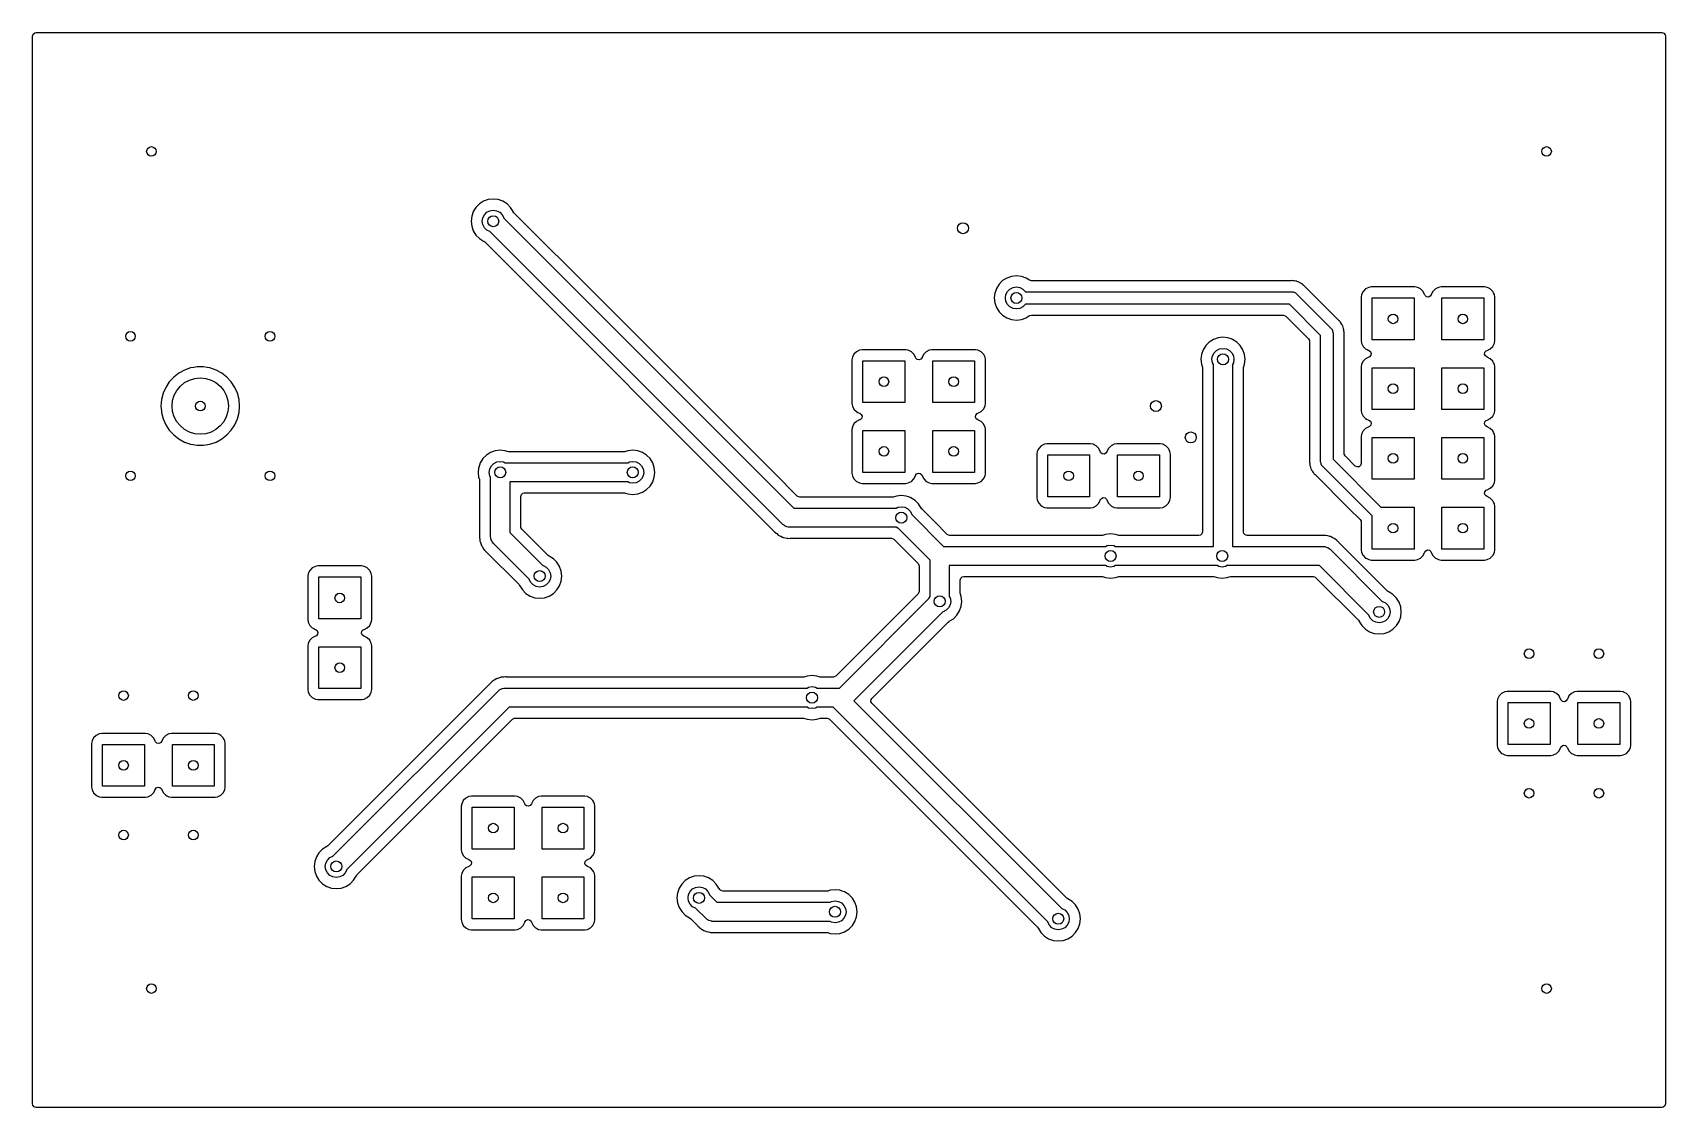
# Model space of a CAD drawing. Extents: x 0.23 to 2.57, y 0.23 to 1.77.
import ezdxf

# ---------------------------------------------------------------- set-up
doc = ezdxf.new("R2010")
doc.units = 0
doc.header["$MEASUREMENT"] = 0
doc.layers.add('BLACK', color=7, linetype='CONTINUOUS')

msp = doc.modelspace()

# ---------------------------------------------------------------- linework, layer by layer
at = {"layer": 'BLACK', "linetype": 'CONTINUOUS'}
for p, q in [((0.229705, 1.76533), (0.230492, 1.76802)), ((0.229705, 1.235), (0.229705, 1.76533)), ((0.230492, 1.76802), (0.232605, 1.76985)), ((0.232605, 1.76985), (0.234665, 1.7703)), ((0.234665, 1.7703), (2.56533, 1.7703)), ((2.56533, 1.7703), (2.56802, 1.76951)), ((2.56802, 1.76951), (2.56985, 1.7674)), ((2.56985, 1.7674), (2.5703, 1.76533)), ((2.5703, 1.76533), (2.5703, 0.234665)), ((0.870226, 1.5248), (0.865204, 1.51977)), ((0.876239, 1.52857), (0.870226, 1.5248)), ((0.870226, 1.5248), (0.870226, 1.5248)), ((0.882943, 1.53092), (0.876239, 1.52857)), ((0.876239, 1.52857), (0.876239, 1.52857)), ((0.89, 1.53172), (0.882943, 1.53092)), ((0.882943, 1.53092), (0.882943, 1.53092)), ((0.882943, 1.53092), (0.882943, 1.53092)), ((0.897057, 1.53092), (0.89, 1.53172)), ((0.903761, 1.52857), (0.897057, 1.53092)), ((0.909774, 1.5248), (0.903761, 1.52857)), ((0.903761, 1.52857), (0.903761, 1.52857)), ((0.914796, 1.51977), (0.909774, 1.5248)), ((0.909774, 1.5248), (0.909774, 1.5248)), ((0.85908, 1.50706), (0.858285, 1.5)), ((0.858285, 1.5), (0.85908, 1.49294)), ((0.861338, 1.51351), (0.85908, 1.50706)), ((0.861426, 1.51376), (0.861338, 1.51351)), ((0.865204, 1.51977), (0.861426, 1.51376)), ((0.861426, 1.51376), (0.861426, 1.51376)), ((0.865204, 1.51977), (0.865204, 1.51977)), ((0.874252, 1.5), (0.875023, 1.50487)), ((0.875023, 1.49513), (0.874252, 1.5)), ((0.875023, 1.50487), (0.87726, 1.50926)), ((0.87726, 1.50926), (0.880744, 1.51274)), ((0.880744, 1.51274), (0.885134, 1.51498)), ((0.885134, 1.51498), (0.89, 1.51575)), ((0.89, 1.51575), (0.894866, 1.51498)), ((0.894866, 1.51498), (0.899256, 1.51274)), ((0.899256, 1.51274), (0.90274, 1.50926)), ((0.90274, 1.50926), (0.904977, 1.50487)), ((0.904977, 1.50487), (0.905044, 1.50444)), ((0.905044, 1.50444), (1.32071, 1.08878)), ((0.918574, 1.51376), (0.914796, 1.51977)), ((0.914796, 1.51977), (0.914796, 1.51977)), ((0.918695, 1.51351), (0.918574, 1.51376)), ((0.918772, 1.51355), (0.918695, 1.51351)), ((0.919671, 1.51212), (0.918772, 1.51355)), ((1.04179, 1.39), (0.919671, 1.51212)), ((0.85908, 1.49294), (0.85908, 1.49294)), ((0.85908, 1.49294), (0.861426, 1.48624)), ((0.861426, 1.48624), (0.861426, 1.48624)), ((0.861426, 1.48624), (0.865204, 1.48023)), ((0.865204, 1.48023), (0.865204, 1.48023)), ((0.865204, 1.48023), (0.870226, 1.4752)), ((0.870226, 1.4752), (0.870226, 1.4752)), ((0.870226, 1.4752), (0.876239, 1.47143)), ((0.87726, 1.49074), (0.875023, 1.49513)), ((0.880744, 1.48726), (0.87726, 1.49074)), ((0.885134, 1.48502), (0.880744, 1.48726)), ((0.885557, 1.48496), (0.885134, 1.48502)), ((1.30526, 1.06526), (0.885557, 1.48496)), ((0.876239, 1.47143), (0.87649, 1.4713)), ((0.87649, 1.4713), (0.876453, 1.47123)), ((0.876453, 1.47123), (0.877884, 1.47033)), ((0.877884, 1.47033), (1.29233, 1.05588)), ((1.6152, 1.40977), (1.61143, 1.40376)), ((1.62023, 1.4148), (1.6152, 1.40977)), ((1.6152, 1.40977), (1.6152, 1.40977)), ((1.62624, 1.41857), (1.62023, 1.4148)), ((1.62023, 1.4148), (1.62023, 1.4148)), ((1.63294, 1.42092), (1.62624, 1.41857)), ((1.62624, 1.41857), (1.62624, 1.41857)), ((1.63074, 1.40274), (1.63513, 1.40498)), ((1.64, 1.42172), (1.63294, 1.42092)), ((1.63294, 1.42092), (1.63294, 1.42092)), ((1.63294, 1.42092), (1.63294, 1.42092)), ((1.63513, 1.40498), (1.64, 1.40575)), ((1.64706, 1.42092), (1.64, 1.42172)), ((1.64, 1.40575), (1.64487, 1.40498)), ((1.64487, 1.40498), (1.64926, 1.40274)), ((1.65376, 1.41857), (1.64706, 1.42092)), ((1.65883, 1.41539), (1.65376, 1.41857)), ((1.65376, 1.41857), (1.65376, 1.41857)), ((1.66147, 1.41463), (1.65883, 1.41539)), ((2.03372, 1.41463), (1.66147, 1.41463)), ((2.03396, 1.41464), (2.03372, 1.41463)), ((2.03578, 1.41481), (2.03396, 1.41464)), ((2.03655, 1.41469), (2.03578, 1.41481)), ((2.03578, 1.41481), (2.03578, 1.41481)), ((2.03733, 1.41463), (2.03655, 1.41469)), ((2.03811, 1.41463), (2.03733, 1.41463)), ((2.03989, 1.41417), (2.03811, 1.41463)), ((2.03811, 1.41463), (2.03811, 1.41463)), ((2.04012, 1.41412), (2.03989, 1.41417)), ((2.04192, 1.41384), (2.04012, 1.41412)), ((2.04193, 1.41384), (2.04192, 1.41384)), ((2.04264, 1.41353), (2.04193, 1.41384)), ((2.04338, 1.41327), (2.04264, 1.41353)), ((2.04414, 1.41308), (2.04338, 1.41327)), ((2.04574, 1.4122), (2.04414, 1.41308)), ((2.04414, 1.41308), (2.04414, 1.41308)), ((2.04595, 1.41209), (2.04574, 1.4122)), ((2.04676, 1.41175), (2.04595, 1.41209)), ((2.04764, 1.41137), (2.04676, 1.41175)), ((2.04825, 1.41089), (2.04764, 1.41137)), ((2.04764, 1.41137), (2.04764, 1.41137)), ((2.0489, 1.41046), (2.04825, 1.41089)), ((2.04959, 1.41008), (2.0489, 1.41046)), ((2.05093, 1.40883), (2.04959, 1.41008)), ((2.04959, 1.41008), (2.04959, 1.41008)), ((2.0511, 1.40868), (2.05093, 1.40883)), ((2.05132, 1.40851), (2.0511, 1.40868)), ((2.05214, 1.40769), (2.05132, 1.40851)), ((2.05132, 1.40851), (2.05132, 1.40851)), ((2.05413, 1.40582), (2.05214, 1.40769)), ((2.05432, 1.40558), (2.05413, 1.40582)), ((2.05433, 1.40559), (2.05432, 1.40558)), ((2.05472, 1.4051), (2.05433, 1.40559)), ((2.10151, 1.35832), (2.05472, 1.4051)), ((2.14507, 1.40518), (2.14062, 1.40292)), ((2.14876, 1.40577), (2.14507, 1.40518)), ((2.21124, 1.40577), (2.14876, 1.40577)), ((2.21493, 1.40518), (2.21124, 1.40577)), ((2.21124, 1.40577), (2.21124, 1.40577)), ((2.2164, 1.40444), (2.21493, 1.40518)), ((2.21938, 1.40292), (2.2164, 1.40444)), ((2.24507, 1.40518), (2.24062, 1.40292)), ((2.24876, 1.40577), (2.24507, 1.40518)), ((2.31124, 1.40577), (2.24876, 1.40577)), ((2.31493, 1.40518), (2.31124, 1.40577)), ((2.31124, 1.40577), (2.31124, 1.40577)), ((2.3164, 1.40444), (2.31493, 1.40518)), ((2.31938, 1.40292), (2.3164, 1.40444)), ((1.29303, 1.13876), (1.04179, 1.39)), ((1.60908, 1.39706), (1.60828, 1.39)), ((1.60828, 1.39), (1.60908, 1.38294)), ((1.60989, 1.39938), (1.60908, 1.39706)), ((1.60908, 1.38294), (1.60908, 1.38294)), ((1.60908, 1.38294), (1.61143, 1.37624)), ((1.61143, 1.40376), (1.60989, 1.39938)), ((1.61143, 1.40376), (1.61143, 1.40376)), ((1.62425, 1.39), (1.62502, 1.39487)), ((1.62502, 1.38513), (1.62425, 1.39)), ((1.62502, 1.39487), (1.62726, 1.39926)), ((1.62726, 1.38074), (1.62502, 1.38513)), ((1.62726, 1.39926), (1.63074, 1.40274)), ((1.64926, 1.40274), (1.65274, 1.39926)), ((1.65274, 1.39926), (1.65294, 1.39886)), ((1.65294, 1.38114), (1.65274, 1.38074)), ((1.65294, 1.39886), (2.035, 1.39886)), ((2.03133, 1.38114), (1.65294, 1.38114)), ((2.07614, 1.33633), (2.03133, 1.38114)), ((2.035, 1.39886), (2.03684, 1.39866)), ((2.03684, 1.39866), (2.03748, 1.39838)), ((2.03748, 1.39838), (2.03817, 1.39827)), ((2.03817, 1.39827), (2.03915, 1.39764)), ((2.03915, 1.39764), (2.04021, 1.39717)), ((2.04021, 1.39717), (2.04068, 1.39665)), ((2.04068, 1.39665), (2.04126, 1.39626)), ((2.04126, 1.39626), (2.09126, 1.34626)), ((2.13482, 1.39493), (2.13423, 1.39124)), ((2.13423, 1.39124), (2.13423, 1.39124)), ((2.13423, 1.39124), (2.13423, 1.32876)), ((2.13708, 1.39938), (2.13482, 1.39493)), ((2.13482, 1.39493), (2.13482, 1.39493)), ((2.14062, 1.40292), (2.13708, 1.39938)), ((2.15, 1.33), (2.15, 1.39)), ((2.15, 1.39), (2.21, 1.39)), ((2.21, 1.39), (2.21, 1.33)), ((2.22292, 1.39938), (2.21938, 1.40292)), ((2.22518, 1.39493), (2.22292, 1.39938)), ((2.22528, 1.39463), (2.22518, 1.39493)), ((2.22575, 1.3936), (2.22528, 1.39463)), ((2.22781, 1.39171), (2.22575, 1.3936)), ((2.23057, 1.39123), (2.22781, 1.39171)), ((2.23314, 1.39232), (2.23057, 1.39123)), ((2.23472, 1.39463), (2.23314, 1.39232)), ((2.23482, 1.39493), (2.23472, 1.39463)), ((2.23708, 1.39938), (2.23482, 1.39493)), ((2.24062, 1.40292), (2.23708, 1.39938)), ((2.25, 1.33), (2.25, 1.39)), ((2.25, 1.39), (2.31, 1.39)), ((2.31, 1.39), (2.31, 1.33)), ((2.32292, 1.39938), (2.31938, 1.40292)), ((2.32405, 1.39716), (2.32292, 1.39938)), ((2.32518, 1.39493), (2.32405, 1.39716)), ((2.32577, 1.39124), (2.32518, 1.39493)), ((2.32577, 1.32876), (2.32577, 1.39124)), ((1.61143, 1.37624), (1.61143, 1.37624)), ((1.61143, 1.37624), (1.6152, 1.37023)), ((1.6152, 1.37023), (1.6152, 1.37023)), ((1.6152, 1.37023), (1.62023, 1.3652)), ((1.62023, 1.3652), (1.62023, 1.3652)), ((1.62023, 1.3652), (1.62624, 1.36143)), ((1.62624, 1.36143), (1.62624, 1.36143)), ((1.62624, 1.36143), (1.62624, 1.36143)), ((1.62624, 1.36143), (1.63294, 1.35908)), ((1.63074, 1.37726), (1.62726, 1.38074)), ((1.63513, 1.37502), (1.63074, 1.37726)), ((1.63294, 1.35908), (1.64, 1.35828)), ((1.64, 1.37425), (1.63513, 1.37502)), ((1.64487, 1.37502), (1.64, 1.37425)), ((1.64, 1.35828), (1.64706, 1.35908)), ((1.64926, 1.37726), (1.64487, 1.37502)), ((1.64706, 1.35908), (1.65376, 1.36143)), ((1.65274, 1.38074), (1.64926, 1.37726)), ((1.65376, 1.36143), (1.65429, 1.36176)), ((1.65429, 1.36176), (1.65883, 1.36461)), ((1.65883, 1.36461), (1.66147, 1.36537)), ((1.66147, 1.36537), (2.02274, 1.36537)), ((2.02274, 1.36537), (2.02543, 1.36459)), ((2.02543, 1.36459), (2.02625, 1.36392)), ((2.02625, 1.36392), (2.05892, 1.33125)), ((2.10168, 1.35816), (2.10151, 1.35832)), ((2.10281, 1.35723), (2.10168, 1.35816)), ((2.07614, 1.155), (2.07614, 1.33633)), ((2.09126, 1.34626), (2.09243, 1.34482)), ((2.09243, 1.34482), (2.09268, 1.34417)), ((2.09268, 1.34417), (2.09309, 1.3436)), ((2.09309, 1.3436), (2.09333, 1.34247)), ((2.09333, 1.34247), (2.09375, 1.34139)), ((2.09375, 1.34139), (2.09371, 1.34069)), ((2.09371, 1.34069), (2.09386, 1.34)), ((2.09386, 1.34), (2.09386, 1.15867)), ((2.10309, 1.35699), (2.10281, 1.35723)), ((2.10355, 1.35636), (2.10309, 1.35699)), ((2.10309, 1.35699), (2.10309, 1.35699)), ((2.10406, 1.35577), (2.10355, 1.35636)), ((2.10461, 1.35521), (2.10406, 1.35577)), ((2.10555, 1.35364), (2.10461, 1.35521)), ((2.10567, 1.35344), (2.10555, 1.35364)), ((2.10675, 1.35196), (2.10567, 1.35344)), ((2.10704, 1.35123), (2.10675, 1.35196)), ((2.10738, 1.35053), (2.10704, 1.35123)), ((2.10778, 1.34986), (2.10738, 1.35053)), ((2.10829, 1.3481), (2.10778, 1.34986)), ((2.10837, 1.34788), (2.10829, 1.3481)), ((2.10904, 1.34617), (2.10837, 1.34788)), ((2.10914, 1.3454), (2.10904, 1.34617)), ((2.10904, 1.34617), (2.10904, 1.34617)), ((2.10904, 1.34617), (2.10904, 1.34617)), ((2.1093, 1.34463), (2.10914, 1.3454)), ((2.10952, 1.34388), (2.1093, 1.34463)), ((2.10957, 1.34205), (2.10952, 1.34388)), ((2.10959, 1.34182), (2.10957, 1.34205)), ((2.10963, 1.34155), (2.10959, 1.34182)), ((2.10963, 1.34039), (2.10963, 1.34155)), ((2.10963, 1.34155), (2.10963, 1.34155)), ((2.10971, 1.33766), (2.10963, 1.34039)), ((2.10963, 1.33673), (2.10969, 1.33735)), ((2.10963, 1.16726), (2.10963, 1.33673)), ((2.10968, 1.33735), (2.10971, 1.33766)), ((2.10969, 1.33735), (2.10968, 1.33735)), ((1.41062, 1.31292), (1.40708, 1.30938)), ((1.41507, 1.31518), (1.41062, 1.31292)), ((1.41876, 1.31577), (1.41507, 1.31518)), ((1.48124, 1.31577), (1.41876, 1.31577)), ((1.48493, 1.31518), (1.48124, 1.31577)), ((1.48124, 1.31577), (1.48124, 1.31577)), ((1.48565, 1.31482), (1.48493, 1.31518)), ((1.48938, 1.31292), (1.48565, 1.31482)), ((1.49292, 1.30938), (1.48938, 1.31292)), ((1.51062, 1.31292), (1.50708, 1.30938)), ((1.51507, 1.31518), (1.51062, 1.31292)), ((1.51876, 1.31577), (1.51507, 1.31518)), ((1.58124, 1.31577), (1.51876, 1.31577)), ((1.58493, 1.31518), (1.58124, 1.31577)), ((1.58124, 1.31577), (1.58124, 1.31577)), ((1.58565, 1.31482), (1.58493, 1.31518)), ((1.58938, 1.31292), (1.58565, 1.31482)), ((1.59292, 1.30938), (1.58938, 1.31292)), ((1.90754, 1.31576), (1.9052, 1.30906)), ((1.91132, 1.32177), (1.90754, 1.31576)), ((1.90754, 1.31576), (1.90754, 1.31576)), ((1.91634, 1.32679), (1.91132, 1.32177)), ((1.91132, 1.32177), (1.91132, 1.32177)), ((1.91635, 1.32679), (1.91634, 1.32679)), ((1.92236, 1.33057), (1.91635, 1.32679)), ((1.92114, 1.30687), (1.92338, 1.31126)), ((1.92906, 1.33292), (1.92236, 1.33057)), ((1.92236, 1.33057), (1.92236, 1.33057)), ((1.92338, 1.31126), (1.92686, 1.31474)), ((1.92686, 1.31474), (1.93125, 1.31698)), ((1.93612, 1.33371), (1.92906, 1.33292)), ((1.92906, 1.33292), (1.92906, 1.33292)), ((1.92906, 1.33292), (1.92906, 1.33292)), ((1.93125, 1.31698), (1.93612, 1.31775)), ((1.94318, 1.33292), (1.93612, 1.33371)), ((1.93612, 1.31775), (1.94099, 1.31698)), ((1.94099, 1.31698), (1.94538, 1.31474)), ((1.94794, 1.33125), (1.94318, 1.33292)), ((1.94538, 1.31474), (1.94886, 1.31126)), ((1.94988, 1.33057), (1.94794, 1.33125)), ((1.94886, 1.31126), (1.9511, 1.30687)), ((1.95589, 1.32679), (1.94988, 1.33057)), ((1.94988, 1.33057), (1.94988, 1.33057)), ((1.96092, 1.32177), (1.95589, 1.32679)), ((1.95589, 1.32679), (1.95589, 1.32679)), ((1.96469, 1.31576), (1.96092, 1.32177)), ((1.96092, 1.32177), (1.96092, 1.32177)), ((1.96704, 1.30906), (1.96469, 1.31576)), ((1.96469, 1.31576), (1.96469, 1.31576)), ((1.96469, 1.31576), (1.96469, 1.31576)), ((2.05892, 1.33125), (2.06026, 1.3288)), ((2.06026, 1.3288), (2.06037, 1.32774)), ((2.06037, 1.32774), (2.06037, 1.15827)), ((2.13423, 1.32876), (2.13482, 1.32507)), ((2.13482, 1.32507), (2.13708, 1.32062)), ((2.13708, 1.32062), (2.14062, 1.31708)), ((2.14062, 1.31708), (2.14288, 1.31593)), ((2.14288, 1.31593), (2.14507, 1.31482)), ((2.14507, 1.31482), (2.14507, 1.31482)), ((2.14507, 1.31482), (2.14537, 1.31472)), ((2.14537, 1.31472), (2.14768, 1.31314)), ((2.14768, 1.31314), (2.14877, 1.31057)), ((2.21, 1.33), (2.15, 1.33)), ((2.31, 1.33), (2.25, 1.33)), ((2.31123, 1.30943), (2.31171, 1.31219)), ((2.31171, 1.31219), (2.3136, 1.31425)), ((2.3136, 1.31425), (2.31463, 1.31472)), ((2.31463, 1.31472), (2.31493, 1.31482)), ((2.31493, 1.31482), (2.31938, 1.31708)), ((2.31493, 1.31482), (2.31493, 1.31482)), ((2.31938, 1.31708), (2.32292, 1.32062)), ((2.32292, 1.32062), (2.32518, 1.32507)), ((2.32518, 1.32507), (2.32577, 1.32876)), ((0.456175, 1.28959), (0.447379, 1.28657)), ((0.456176, 1.28959), (0.456175, 1.28959)), ((0.460759, 1.29036), (0.456176, 1.28959)), ((0.46535, 1.29112), (0.460759, 1.29036)), ((0.47465, 1.29112), (0.46535, 1.29112)), ((0.479898, 1.29025), (0.47465, 1.29112)), ((0.483824, 1.28959), (0.479898, 1.29025)), ((0.483825, 1.28959), (0.483824, 1.28959)), ((0.492621, 1.28657), (0.483825, 1.28959)), ((1.40482, 1.30493), (1.40423, 1.30124)), ((1.40423, 1.30124), (1.40423, 1.30124)), ((1.40423, 1.30124), (1.40423, 1.23876)), ((1.40499, 1.30528), (1.40482, 1.30493)), ((1.40708, 1.30938), (1.40499, 1.30528)), ((1.42, 1.24), (1.42, 1.3)), ((1.42, 1.3), (1.48, 1.3)), ((1.48, 1.3), (1.48, 1.24)), ((1.49518, 1.30493), (1.49292, 1.30938)), ((1.49528, 1.30463), (1.49518, 1.30493)), ((1.49575, 1.3036), (1.49528, 1.30463)), ((1.49781, 1.30171), (1.49575, 1.3036)), ((1.50057, 1.30123), (1.49781, 1.30171)), ((1.50314, 1.30232), (1.50057, 1.30123)), ((1.50472, 1.30463), (1.50314, 1.30232)), ((1.50482, 1.30493), (1.50472, 1.30463)), ((1.50708, 1.30938), (1.50482, 1.30493)), ((1.52, 1.24), (1.52, 1.3)), ((1.52, 1.3), (1.58, 1.3)), ((1.58, 1.3), (1.58, 1.24)), ((1.59308, 1.30906), (1.59292, 1.30938)), ((1.59518, 1.30493), (1.59308, 1.30906)), ((1.59577, 1.30124), (1.59518, 1.30493)), ((1.59577, 1.23876), (1.59577, 1.30124)), ((1.9052, 1.30906), (1.9044, 1.302)), ((1.9044, 1.302), (1.9052, 1.29494)), ((1.9052, 1.30906), (1.9052, 1.30906)), ((1.9052, 1.29494), (1.90612, 1.29232)), ((1.90612, 1.29232), (1.90629, 1.29181)), ((1.90629, 1.29181), (1.90657, 1.29018)), ((1.90657, 1.29018), (1.90657, 1.05451)), ((1.92037, 1.302), (1.92114, 1.30687)), ((1.92114, 1.29713), (1.92037, 1.302)), ((1.92234, 1.29478), (1.92114, 1.29713)), ((1.92234, 1.03378), (1.92234, 1.29478)), ((1.9511, 1.29713), (1.9499, 1.29478)), ((1.9499, 1.29478), (1.9499, 1.03378)), ((1.9511, 1.30687), (1.95187, 1.302)), ((1.95187, 1.302), (1.9511, 1.29713)), ((1.96567, 1.29018), (1.96594, 1.29181)), ((1.96567, 1.05451), (1.96567, 1.29018)), ((1.96594, 1.29181), (1.96704, 1.29494)), ((1.96783, 1.302), (1.96704, 1.30906)), ((1.96704, 1.29494), (1.96783, 1.302)), ((2.13482, 1.29493), (2.13423, 1.29124)), ((2.13423, 1.29124), (2.13423, 1.29124)), ((2.13423, 1.29124), (2.13423, 1.22876)), ((2.13708, 1.29938), (2.13482, 1.29493)), ((2.13482, 1.29493), (2.13482, 1.29493)), ((2.14062, 1.30292), (2.13708, 1.29938)), ((2.14507, 1.30518), (2.14062, 1.30292)), ((2.14537, 1.30528), (2.14507, 1.30518)), ((2.1464, 1.30575), (2.14537, 1.30528)), ((2.14829, 1.30781), (2.1464, 1.30575)), ((2.14877, 1.31057), (2.14829, 1.30781)), ((2.15, 1.23), (2.15, 1.29)), ((2.15, 1.29), (2.21, 1.29)), ((2.21, 1.29), (2.21, 1.23)), ((2.25, 1.23), (2.25, 1.29)), ((2.25, 1.29), (2.31, 1.29)), ((2.31, 1.29), (2.31, 1.23)), ((2.31232, 1.30686), (2.31123, 1.30943)), ((2.31463, 1.30528), (2.31232, 1.30686)), ((2.31493, 1.30518), (2.31463, 1.30528)), ((2.31938, 1.30292), (2.31493, 1.30518)), ((2.32292, 1.29938), (2.31938, 1.30292)), ((2.32405, 1.29716), (2.32292, 1.29938)), ((2.32518, 1.29493), (2.32405, 1.29716)), ((2.32577, 1.29124), (2.32518, 1.29493)), ((2.32577, 1.22876), (2.32577, 1.29124)), ((0.42556, 1.26959), (0.420473, 1.2618)), ((0.431859, 1.27643), (0.42556, 1.26959)), ((0.42556, 1.26959), (0.42556, 1.26959)), ((0.439199, 1.28214), (0.431859, 1.27643)), ((0.447379, 1.28657), (0.439199, 1.28214)), ((0.439199, 1.28214), (0.439199, 1.28214)), ((0.441465, 1.26353), (0.44758, 1.26855)), ((0.447379, 1.28657), (0.447379, 1.28657)), ((0.44758, 1.26855), (0.454557, 1.27228)), ((0.454557, 1.27228), (0.462127, 1.27458)), ((0.462127, 1.27458), (0.47, 1.27535)), ((0.47, 1.27535), (0.477873, 1.27458)), ((0.477873, 1.27458), (0.485443, 1.27228)), ((0.485443, 1.27228), (0.49242, 1.26855)), ((0.49242, 1.26855), (0.498535, 1.26353)), ((0.500801, 1.28214), (0.492621, 1.28657)), ((0.492621, 1.28657), (0.492621, 1.28657)), ((0.508141, 1.27643), (0.500801, 1.28214)), ((0.500801, 1.28214), (0.500801, 1.28214)), ((0.51444, 1.26959), (0.508141, 1.27643)), ((0.519527, 1.2618), (0.51444, 1.26959)), ((0.51444, 1.26959), (0.51444, 1.26959)), ((0.414454, 1.24427), (0.413686, 1.235)), ((0.416737, 1.25329), (0.414454, 1.24427)), ((0.414454, 1.24427), (0.414454, 1.24427)), ((0.414454, 1.24427), (0.414454, 1.24427)), ((0.420473, 1.2618), (0.416737, 1.25329)), ((0.416737, 1.25329), (0.416737, 1.25329)), ((0.429646, 1.235), (0.430421, 1.24287)), ((0.430421, 1.24287), (0.432717, 1.25044)), ((0.432717, 1.25044), (0.436447, 1.25742)), ((0.436447, 1.25742), (0.441465, 1.26353)), ((0.498535, 1.26353), (0.503553, 1.25742)), ((0.503553, 1.25742), (0.507283, 1.25044)), ((0.507283, 1.25044), (0.509579, 1.24287)), ((0.509579, 1.24287), (0.510354, 1.235)), ((0.523263, 1.25329), (0.519527, 1.2618)), ((0.525546, 1.24427), (0.523263, 1.25329)), ((0.526314, 1.235), (0.525546, 1.24427)), ((0.229705, 1.14), (0.229705, 1.235)), ((0.413686, 1.235), (0.414242, 1.22829)), ((0.414242, 1.22829), (0.414454, 1.22573)), ((0.414454, 1.22573), (0.416737, 1.21671)), ((0.430421, 1.22713), (0.429646, 1.235)), ((0.432717, 1.21956), (0.430421, 1.22713)), ((0.436447, 1.21258), (0.432717, 1.21956)), ((0.507283, 1.21956), (0.503553, 1.21258)), ((0.509579, 1.22713), (0.507283, 1.21956)), ((0.510354, 1.235), (0.509579, 1.22713)), ((0.523263, 1.21671), (0.525546, 1.22573)), ((0.525546, 1.22573), (0.526314, 1.235)), ((1.40423, 1.23876), (1.40482, 1.23507)), ((1.40482, 1.23507), (1.40708, 1.23062)), ((1.40708, 1.23062), (1.41062, 1.22708)), ((1.41062, 1.22708), (1.41288, 1.22593)), ((1.41288, 1.22593), (1.41507, 1.22482)), ((1.41507, 1.22482), (1.41507, 1.22482)), ((1.41507, 1.22482), (1.41537, 1.22472)), ((1.41537, 1.22472), (1.41768, 1.22314)), ((1.41829, 1.21781), (1.4164, 1.21575)), ((1.41768, 1.22314), (1.41877, 1.22057)), ((1.41877, 1.22057), (1.41829, 1.21781)), ((1.48, 1.24), (1.42, 1.24)), ((1.58, 1.24), (1.52, 1.24)), ((1.58123, 1.21943), (1.58171, 1.22219)), ((1.58232, 1.21686), (1.58123, 1.21943)), ((1.58171, 1.22219), (1.5836, 1.22425)), ((1.5836, 1.22425), (1.58463, 1.22472)), ((1.58463, 1.22472), (1.58493, 1.22482)), ((1.58493, 1.22482), (1.58938, 1.22708)), ((1.58493, 1.22482), (1.58493, 1.22482)), ((1.58938, 1.22708), (1.59292, 1.23062)), ((1.59292, 1.23062), (1.59518, 1.23507)), ((1.59518, 1.23507), (1.59577, 1.23876)), ((2.13423, 1.22876), (2.13482, 1.22507)), ((2.13482, 1.22507), (2.13708, 1.22062)), ((2.13708, 1.22062), (2.14062, 1.21708)), ((2.21, 1.23), (2.15, 1.23)), ((2.31, 1.23), (2.25, 1.23)), ((2.31938, 1.21708), (2.32292, 1.22062)), ((2.32292, 1.22062), (2.32518, 1.22507)), ((2.32518, 1.22507), (2.32577, 1.22876)), ((0.416737, 1.21671), (0.416737, 1.21671)), ((0.416737, 1.21671), (0.420473, 1.2082)), ((0.420473, 1.2082), (0.42556, 1.20041)), ((0.42556, 1.20041), (0.42556, 1.20041)), ((0.42556, 1.20041), (0.431859, 1.19357)), ((0.441465, 1.20647), (0.436447, 1.21258)), ((0.44758, 1.20145), (0.441465, 1.20647)), ((0.454557, 1.19772), (0.44758, 1.20145)), ((0.462127, 1.19542), (0.454557, 1.19772)), ((0.47, 1.19465), (0.462127, 1.19542)), ((0.477873, 1.19542), (0.47, 1.19465)), ((0.485443, 1.19772), (0.477873, 1.19542)), ((0.49242, 1.20145), (0.485443, 1.19772)), ((0.498535, 1.20647), (0.49242, 1.20145)), ((0.503553, 1.21258), (0.498535, 1.20647)), ((0.508141, 1.19357), (0.51444, 1.20041)), ((0.51444, 1.20041), (0.519527, 1.2082)), ((0.519527, 1.2082), (0.523263, 1.21671)), ((1.40482, 1.20493), (1.40423, 1.20124)), ((1.40423, 1.20124), (1.40423, 1.20124)), ((1.40423, 1.20124), (1.40423, 1.13876)), ((1.40499, 1.20528), (1.40482, 1.20493)), ((1.40708, 1.20938), (1.40499, 1.20528)), ((1.41062, 1.21292), (1.40708, 1.20938)), ((1.41507, 1.21518), (1.41062, 1.21292)), ((1.41537, 1.21528), (1.41507, 1.21518)), ((1.4164, 1.21575), (1.41537, 1.21528)), ((1.42, 1.14), (1.42, 1.2)), ((1.42, 1.2), (1.48, 1.2)), ((1.48, 1.2), (1.48, 1.14)), ((1.52, 1.14), (1.52, 1.2)), ((1.52, 1.2), (1.58, 1.2)), ((1.58, 1.2), (1.58, 1.14)), ((1.58463, 1.21528), (1.58232, 1.21686)), ((1.58493, 1.21518), (1.58463, 1.21528)), ((1.58938, 1.21292), (1.58493, 1.21518)), ((1.59292, 1.20938), (1.58938, 1.21292)), ((1.59352, 1.2082), (1.59292, 1.20938)), ((1.59518, 1.20493), (1.59352, 1.2082)), ((1.59577, 1.20124), (1.59518, 1.20493)), ((1.59577, 1.13876), (1.59577, 1.20124)), ((2.13482, 1.19493), (2.13423, 1.19124)), ((2.13708, 1.19938), (2.13482, 1.19493)), ((2.13482, 1.19493), (2.13482, 1.19493)), ((2.14062, 1.20292), (2.13708, 1.19938)), ((2.14062, 1.21708), (2.14288, 1.21593)), ((2.14507, 1.20518), (2.14062, 1.20292)), ((2.14288, 1.21593), (2.14507, 1.21482)), ((2.14507, 1.21482), (2.14507, 1.21482)), ((2.14507, 1.21482), (2.14537, 1.21472)), ((2.14537, 1.20528), (2.14507, 1.20518)), ((2.14537, 1.21472), (2.14768, 1.21314)), ((2.1464, 1.20575), (2.14537, 1.20528)), ((2.14829, 1.20781), (2.1464, 1.20575)), ((2.14768, 1.21314), (2.14877, 1.21057)), ((2.14877, 1.21057), (2.14829, 1.20781)), ((2.31123, 1.20943), (2.31171, 1.21219)), ((2.31232, 1.20686), (2.31123, 1.20943)), ((2.31171, 1.21219), (2.3136, 1.21425)), ((2.31463, 1.20528), (2.31232, 1.20686)), ((2.3136, 1.21425), (2.31463, 1.21472)), ((2.31463, 1.21472), (2.31493, 1.21482)), ((2.31493, 1.20518), (2.31463, 1.20528)), ((2.31493, 1.21482), (2.31938, 1.21708)), ((2.31493, 1.21482), (2.31493, 1.21482)), ((2.31938, 1.20292), (2.31493, 1.20518)), ((2.32292, 1.19938), (2.31938, 1.20292)), ((2.32405, 1.19716), (2.32292, 1.19938)), ((2.32518, 1.19493), (2.32405, 1.19716)), ((2.32577, 1.19124), (2.32518, 1.19493)), ((0.431859, 1.19357), (0.439199, 1.18786)), ((0.439199, 1.18786), (0.447379, 1.18343)), ((0.447379, 1.18343), (0.456176, 1.18041)), ((0.456176, 1.18041), (0.46535, 1.17888)), ((0.46535, 1.17888), (0.46535, 1.17888)), ((0.46535, 1.17888), (0.47465, 1.17888)), ((0.47465, 1.17888), (0.483824, 1.18041)), ((0.47465, 1.17888), (0.47465, 1.17888)), ((0.483824, 1.18041), (0.492621, 1.18343)), ((0.492621, 1.18343), (0.500801, 1.18786)), ((0.500801, 1.18786), (0.508141, 1.19357)), ((0.892943, 1.17092), (0.886239, 1.16857)), ((0.9, 1.17172), (0.892943, 1.17092)), ((0.892943, 1.17092), (0.892943, 1.17092)), ((0.892943, 1.17092), (0.892943, 1.17092)), ((0.907057, 1.17092), (0.9, 1.17172)), ((0.909878, 1.16993), (0.907057, 1.17092)), ((1.08294, 1.17092), (1.08012, 1.16993)), ((1.09, 1.17172), (1.08294, 1.17092)), ((1.09706, 1.17092), (1.09, 1.17172)), ((1.10098, 1.16955), (1.09706, 1.17092)), ((1.67032, 1.17092), (1.66982, 1.16993)), ((1.67208, 1.17438), (1.67032, 1.17092)), ((1.67562, 1.17792), (1.67208, 1.17438)), ((1.68007, 1.18018), (1.67562, 1.17792)), ((1.68376, 1.18077), (1.68007, 1.18018)), ((1.74624, 1.18077), (1.68376, 1.18077)), ((1.74993, 1.18018), (1.74624, 1.18077)), ((1.74624, 1.18077), (1.74624, 1.18077)), ((1.7514, 1.17944), (1.74993, 1.18018)), ((1.75438, 1.17792), (1.7514, 1.17944)), ((1.75792, 1.17438), (1.75438, 1.17792)), ((1.76018, 1.16993), (1.75792, 1.17438)), ((1.77208, 1.17438), (1.76982, 1.16993)), ((1.77562, 1.17792), (1.77208, 1.17438)), ((1.78007, 1.18018), (1.77562, 1.17792)), ((1.78376, 1.18077), (1.78007, 1.18018)), ((1.84624, 1.18077), (1.78376, 1.18077)), ((1.84993, 1.18018), (1.84624, 1.18077)), ((1.84624, 1.18077), (1.84624, 1.18077)), ((1.8514, 1.17944), (1.84993, 1.18018)), ((1.85438, 1.17792), (1.8514, 1.17944)), ((1.85792, 1.17438), (1.85438, 1.17792)), ((1.85905, 1.17216), (1.85792, 1.17438)), ((1.86018, 1.16993), (1.85905, 1.17216)), ((2.13423, 1.19124), (2.13423, 1.19124)), ((2.13423, 1.19124), (2.13423, 1.15257)), ((2.15, 1.13), (2.15, 1.19)), ((2.15, 1.19), (2.21, 1.19)), ((2.21, 1.19), (2.21, 1.13)), ((2.25, 1.13), (2.25, 1.19)), ((2.25, 1.19), (2.31, 1.19)), ((2.31, 1.19), (2.31, 1.13)), ((2.32577, 1.12876), (2.32577, 1.19124)), ((0.86908, 1.14706), (0.868285, 1.14)), ((0.869103, 1.14712), (0.86908, 1.14706)), ((0.871426, 1.15376), (0.869103, 1.14712)), ((0.875204, 1.15977), (0.871426, 1.15376)), ((0.871426, 1.15376), (0.871426, 1.15376)), ((0.880226, 1.1648), (0.875204, 1.15977)), ((0.875204, 1.15977), (0.875204, 1.15977)), ((0.886239, 1.16857), (0.880226, 1.1648)), ((0.880226, 1.1648), (0.880226, 1.1648)), ((0.885023, 1.14487), (0.88726, 1.14926)), ((0.886239, 1.16857), (0.886239, 1.16857)), ((0.88726, 1.14926), (0.890744, 1.15274)), ((0.890744, 1.15274), (0.895134, 1.15498)), ((0.895134, 1.15498), (0.9, 1.15575)), ((0.9, 1.15575), (0.904866, 1.15498)), ((0.904866, 1.15498), (0.907217, 1.15378)), ((0.907217, 1.15378), (1.08278, 1.15378)), ((0.910185, 1.16983), (0.909878, 1.16993)), ((0.911823, 1.16955), (0.910185, 1.16983)), ((1.07818, 1.16955), (0.911823, 1.16955)), ((1.07981, 1.16983), (1.07818, 1.16955)), ((1.08012, 1.16993), (1.07981, 1.16983)), ((1.08278, 1.15378), (1.08513, 1.15498)), ((1.08513, 1.15498), (1.09, 1.15575)), ((1.09, 1.15575), (1.09487, 1.15498)), ((1.09487, 1.15498), (1.09926, 1.15274)), ((1.09926, 1.15274), (1.10274, 1.14926)), ((1.10376, 1.16857), (1.10098, 1.16955)), ((1.10274, 1.14926), (1.10498, 1.14487)), ((1.10977, 1.1648), (1.10376, 1.16857)), ((1.10376, 1.16857), (1.10376, 1.16857)), ((1.1148, 1.15977), (1.10977, 1.1648)), ((1.10977, 1.1648), (1.10977, 1.1648)), ((1.11857, 1.15376), (1.1148, 1.15977)), ((1.1148, 1.15977), (1.1148, 1.15977)), ((1.12092, 1.14706), (1.11857, 1.15376)), ((1.11857, 1.15376), (1.11857, 1.15376)), ((1.11857, 1.15376), (1.11857, 1.15376)), ((1.12172, 1.14), (1.12092, 1.14706)), ((1.66982, 1.16993), (1.66923, 1.16624)), ((1.66923, 1.16624), (1.66923, 1.16624)), ((1.66923, 1.16624), (1.66923, 1.10376)), ((1.685, 1.105), (1.685, 1.165)), ((1.685, 1.165), (1.745, 1.165)), ((1.745, 1.165), (1.745, 1.105)), ((1.76028, 1.16963), (1.76018, 1.16993)), ((1.76075, 1.1686), (1.76028, 1.16963)), ((1.76281, 1.16671), (1.76075, 1.1686)), ((1.76557, 1.16623), (1.76281, 1.16671)), ((1.76814, 1.16732), (1.76557, 1.16623)), ((1.76972, 1.16963), (1.76814, 1.16732)), ((1.76982, 1.16993), (1.76972, 1.16963)), ((1.785, 1.105), (1.785, 1.165)), ((1.785, 1.165), (1.845, 1.165)), ((1.845, 1.165), (1.845, 1.105)), ((1.86077, 1.16624), (1.86018, 1.16993)), ((1.86077, 1.10376), (1.86077, 1.16624)), ((2.06032, 1.15765), (2.06029, 1.15734)), ((2.06029, 1.15734), (2.06037, 1.15461)), ((2.06037, 1.15827), (2.06031, 1.15765)), ((2.06031, 1.15765), (2.06032, 1.15765)), ((2.06037, 1.15461), (2.06037, 1.15345)), ((2.06037, 1.15345), (2.06041, 1.15318)), ((2.06041, 1.15318), (2.06043, 1.15295)), ((2.06043, 1.15295), (2.06048, 1.15112)), ((2.06048, 1.15112), (2.06048, 1.15112)), ((2.06048, 1.15112), (2.0607, 1.15037)), ((2.0607, 1.15037), (2.06086, 1.1496)), ((2.06086, 1.1496), (2.06096, 1.14883)), ((2.06096, 1.14883), (2.06096, 1.14883)), ((2.06096, 1.14883), (2.06163, 1.14712)), ((2.06163, 1.14712), (2.06171, 1.1469)), ((2.06171, 1.1469), (2.06222, 1.14514)), ((2.07629, 1.15431), (2.07614, 1.155)), ((2.07625, 1.15361), (2.07629, 1.15431)), ((2.07667, 1.15253), (2.07625, 1.15361)), ((2.07691, 1.1514), (2.07667, 1.15253)), ((2.07732, 1.15083), (2.07691, 1.1514)), ((2.07757, 1.15018), (2.07732, 1.15083)), ((2.07874, 1.14874), (2.07757, 1.15018)), ((2.15, 1.07747), (2.07874, 1.14874)), ((2.09386, 1.15867), (2.16253, 1.09)), ((2.10974, 1.1662), (2.10963, 1.16726)), ((2.11108, 1.16375), (2.10974, 1.1662)), ((2.12576, 1.14906), (2.11108, 1.16375)), ((2.12602, 1.14882), (2.12576, 1.14906)), ((2.12857, 1.14766), (2.12602, 1.14882)), ((2.13133, 1.14806), (2.12857, 1.14766)), ((2.13344, 1.14989), (2.13133, 1.14806)), ((2.13423, 1.15257), (2.13344, 1.14989)), ((0.229705, 0.828759), (0.229705, 1.14)), ((0.868285, 1.14), (0.86908, 1.13294)), ((0.86908, 1.13294), (0.870174, 1.12982)), ((0.870174, 1.12982), (0.870453, 1.12818)), ((0.870453, 1.12818), (0.870453, 1.05036)), ((0.884252, 1.14), (0.885023, 1.14487)), ((0.885023, 1.13513), (0.884252, 1.14)), ((0.88622, 1.13278), (0.885023, 1.13513)), ((0.88622, 1.04785), (0.88622, 1.13278)), ((1.08278, 1.12622), (0.91378, 1.12622)), ((0.91378, 1.12622), (0.91378, 1.05356)), ((1.08513, 1.12502), (1.08278, 1.12622)), ((1.09, 1.12425), (1.08513, 1.12502)), ((1.09487, 1.12502), (1.09, 1.12425)), ((1.09926, 1.12726), (1.09487, 1.12502)), ((1.10274, 1.13074), (1.09926, 1.12726)), ((1.10498, 1.13513), (1.10274, 1.13074)), ((1.10498, 1.14487), (1.10575, 1.14)), ((1.10575, 1.14), (1.10498, 1.13513)), ((1.1148, 1.12023), (1.11857, 1.12624)), ((1.11857, 1.12624), (1.12092, 1.13294)), ((1.12092, 1.13294), (1.12172, 1.14)), ((1.32579, 1.106), (1.29303, 1.13876)), ((1.40423, 1.13876), (1.40482, 1.13507)), ((1.40482, 1.13507), (1.40708, 1.13062)), ((1.40708, 1.13062), (1.41062, 1.12708)), ((1.41062, 1.12708), (1.41196, 1.1264)), ((1.41196, 1.1264), (1.41507, 1.12482)), ((1.41507, 1.12482), (1.41876, 1.12423)), ((1.41876, 1.12423), (1.48124, 1.12423)), ((1.48, 1.14), (1.42, 1.14)), ((1.48124, 1.12423), (1.48493, 1.12482)), ((1.48493, 1.12482), (1.48938, 1.12708)), ((1.48938, 1.12708), (1.49292, 1.13062)), ((1.49292, 1.13062), (1.49518, 1.13507)), ((1.49518, 1.13507), (1.49528, 1.13537)), ((1.49518, 1.13507), (1.49518, 1.13507)), ((1.49528, 1.13537), (1.49686, 1.13768)), ((1.49686, 1.13768), (1.49943, 1.13877)), ((1.49943, 1.13877), (1.50219, 1.13829)), ((1.50219, 1.13829), (1.50425, 1.1364)), ((1.50425, 1.1364), (1.50472, 1.13537)), ((1.50472, 1.13537), (1.50482, 1.13507)), ((1.50482, 1.13507), (1.50708, 1.13062)), ((1.50708, 1.13062), (1.51062, 1.12708)), ((1.51062, 1.12708), (1.51196, 1.1264)), ((1.51196, 1.1264), (1.51507, 1.12482)), ((1.51507, 1.12482), (1.51876, 1.12423)), ((1.51876, 1.12423), (1.58124, 1.12423)), ((1.58, 1.14), (1.52, 1.14)), ((1.58124, 1.12423), (1.58493, 1.12482)), ((1.58493, 1.12482), (1.58938, 1.12708)), ((1.58938, 1.12708), (1.59292, 1.13062)), ((1.59292, 1.13062), (1.59518, 1.13507)), ((1.59518, 1.13507), (1.59577, 1.13876)), ((2.06222, 1.14514), (2.06222, 1.14514)), ((2.06222, 1.14514), (2.06262, 1.14447)), ((2.06262, 1.14447), (2.06296, 1.14377)), ((2.06296, 1.14377), (2.06325, 1.14304)), ((2.06325, 1.14304), (2.06325, 1.14304)), ((2.06325, 1.14304), (2.06433, 1.14156)), ((2.06433, 1.14156), (2.06445, 1.14136)), ((2.06445, 1.14136), (2.06539, 1.13979)), ((2.06539, 1.13979), (2.06594, 1.13923)), ((2.06594, 1.13923), (2.06645, 1.13864)), ((2.06645, 1.13864), (2.06691, 1.13801)), ((2.06691, 1.13801), (2.06832, 1.13684)), ((2.06832, 1.13684), (2.06849, 1.13668)), ((2.06849, 1.13668), (2.11726, 1.08792)), ((2.21, 1.13), (2.15, 1.13)), ((2.31, 1.13), (2.25, 1.13)), ((2.32292, 1.12062), (2.32518, 1.12507)), ((2.32518, 1.12507), (2.32577, 1.12876)), ((0.929547, 1.10549), (0.930335, 1.10817)), ((0.929547, 1.06214), (0.929547, 1.10549)), ((0.930335, 1.10817), (0.932447, 1.11)), ((0.932447, 1.11), (0.934508, 1.11045)), ((0.934508, 1.11045), (1.07818, 1.11045)), ((1.07818, 1.11045), (1.07982, 1.11017)), ((1.07982, 1.11017), (1.08294, 1.10908)), ((1.08294, 1.10908), (1.09, 1.10829)), ((1.09, 1.10829), (1.09706, 1.10908)), ((1.09706, 1.10908), (1.10376, 1.11143)), ((1.10376, 1.11143), (1.10977, 1.1152)), ((1.10977, 1.1152), (1.1148, 1.12023)), ((1.32661, 1.10533), (1.32579, 1.106)), ((1.32929, 1.10455), (1.32661, 1.10533)), ((1.46318, 1.10455), (1.32929, 1.10455)), ((1.46481, 1.10483), (1.46318, 1.10455)), ((1.46794, 1.10592), (1.46481, 1.10483)), ((1.475, 1.10672), (1.46794, 1.10592)), ((1.46794, 1.10592), (1.46794, 1.10592)), ((1.46794, 1.10592), (1.46794, 1.10592)), ((1.48206, 1.10592), (1.475, 1.10672)), ((1.48519, 1.10483), (1.48206, 1.10592)), ((1.48823, 1.10376), (1.48519, 1.10483)), ((1.48876, 1.10357), (1.48823, 1.10376)), ((1.49477, 1.0998), (1.48876, 1.10357)), ((1.48876, 1.10357), (1.48876, 1.10357)), ((1.66923, 1.10376), (1.66982, 1.10007)), ((1.745, 1.105), (1.685, 1.105)), ((1.76018, 1.10007), (1.76028, 1.10037)), ((1.76028, 1.10037), (1.76186, 1.10268)), ((1.76186, 1.10268), (1.76443, 1.10377)), ((1.76443, 1.10377), (1.76719, 1.10329)), ((1.76719, 1.10329), (1.76925, 1.1014)), ((1.76925, 1.1014), (1.76972, 1.10037)), ((1.76972, 1.10037), (1.76982, 1.10007)), ((1.845, 1.105), (1.785, 1.105)), ((1.86018, 1.10007), (1.86077, 1.10376)), ((2.31123, 1.10943), (2.31171, 1.11219)), ((2.31232, 1.10686), (2.31123, 1.10943)), ((2.31171, 1.11219), (2.3136, 1.11425)), ((2.31463, 1.10528), (2.31232, 1.10686)), ((2.3136, 1.11425), (2.31463, 1.11472)), ((2.31463, 1.11472), (2.31493, 1.11482)), ((2.31493, 1.10518), (2.31463, 1.10528)), ((2.31493, 1.11482), (2.31938, 1.11708)), ((2.31493, 1.11482), (2.31493, 1.11482)), ((2.31938, 1.10292), (2.31493, 1.10518)), ((2.31938, 1.11708), (2.32292, 1.12062)), ((2.32292, 1.09938), (2.31938, 1.10292)), ((1.32071, 1.08878), (1.46778, 1.08878)), ((1.46778, 1.08878), (1.47013, 1.08998)), ((1.47013, 1.08998), (1.475, 1.09075)), ((1.475, 1.09075), (1.47987, 1.08998)), ((1.47987, 1.08998), (1.48426, 1.08774)), ((1.48426, 1.08774), (1.48774, 1.08426)), ((1.48774, 1.08426), (1.48998, 1.07987)), ((1.48998, 1.07987), (1.49004, 1.07944)), ((1.49004, 1.07944), (1.53571, 1.03378)), ((1.4998, 1.09477), (1.49477, 1.0998)), ((1.49477, 1.0998), (1.49477, 1.0998)), ((1.50357, 1.08876), (1.4998, 1.09477)), ((1.4998, 1.09477), (1.4998, 1.09477)), ((1.5037, 1.08851), (1.50357, 1.08876)), ((1.50377, 1.08855), (1.5037, 1.08851)), ((1.50467, 1.08712), (1.50377, 1.08855)), ((1.5229, 1.06889), (1.50467, 1.08712)), ((1.66982, 1.10007), (1.67208, 1.09562)), ((1.67208, 1.09562), (1.67562, 1.09208)), ((1.67562, 1.09208), (1.67635, 1.09171)), ((1.67635, 1.09171), (1.68007, 1.08982)), ((1.68007, 1.08982), (1.68376, 1.08923)), ((1.68376, 1.08923), (1.74624, 1.08923)), ((1.74624, 1.08923), (1.74993, 1.08982)), ((1.74993, 1.08982), (1.75438, 1.09208)), ((1.75438, 1.09208), (1.75792, 1.09562)), ((1.75792, 1.09562), (1.76018, 1.10007)), ((1.76018, 1.10007), (1.76018, 1.10007)), ((1.76982, 1.10007), (1.77208, 1.09562)), ((1.77208, 1.09562), (1.77562, 1.09208)), ((1.77562, 1.09208), (1.77635, 1.09171)), ((1.77635, 1.09171), (1.78007, 1.08982)), ((1.78007, 1.08982), (1.78376, 1.08923)), ((1.78376, 1.08923), (1.84624, 1.08923)), ((1.84624, 1.08923), (1.84993, 1.08982)), ((1.84993, 1.08982), (1.85438, 1.09208)), ((1.85438, 1.09208), (1.85792, 1.09562)), ((1.85792, 1.09562), (1.86018, 1.10007)), ((2.11726, 1.08792), (2.13278, 1.07239)), ((2.15, 1.03), (2.15, 1.07747)), ((2.16253, 1.09), (2.21, 1.09)), ((2.21, 1.09), (2.21, 1.03)), ((2.25, 1.03), (2.25, 1.09)), ((2.25, 1.09), (2.31, 1.09)), ((2.31, 1.09), (2.31, 1.03)), ((2.32405, 1.09716), (2.32292, 1.09938)), ((2.32518, 1.09493), (2.32405, 1.09716)), ((2.32577, 1.09124), (2.32518, 1.09493)), ((2.32577, 1.02876), (2.32577, 1.09124)), ((0.91378, 1.05356), (0.96104, 1.00629)), ((0.929661, 1.06109), (0.929547, 1.06214)), ((0.931, 1.05863), (0.929661, 1.06109)), ((0.968713, 1.02092), (0.931, 1.05863)), ((1.29233, 1.05588), (1.2928, 1.05534)), ((1.2928, 1.05534), (1.29336, 1.05459)), ((1.29336, 1.05459), (1.29494, 1.05326)), ((1.30687, 1.0641), (1.30526, 1.06526)), ((1.30844, 1.06288), (1.30687, 1.0641)), ((1.30871, 1.06279), (1.30844, 1.06288)), ((1.30895, 1.06262), (1.30871, 1.06279)), ((1.31085, 1.06205), (1.30895, 1.06262)), ((1.31273, 1.06141), (1.31085, 1.06205)), ((1.31313, 1.06138), (1.31273, 1.06141)), ((1.3133, 1.06133), (1.31313, 1.06138)), ((1.31358, 1.06134), (1.3133, 1.06133)), ((1.315, 1.06122), (1.31358, 1.06134)), ((1.46778, 1.06122), (1.315, 1.06122)), ((1.47013, 1.06002), (1.46778, 1.06122)), ((1.47056, 1.05996), (1.47013, 1.06002)), ((1.51622, 1.01429), (1.47056, 1.05996)), ((1.54079, 1.051), (1.5229, 1.06889)), ((1.90657, 1.05451), (1.90578, 1.05183)), ((1.96611, 1.05245), (1.96567, 1.05451)), ((2.13278, 1.07239), (2.13412, 1.06994)), ((2.13412, 1.06994), (2.13423, 1.06889)), ((2.13423, 1.06889), (2.13423, 1.02876)), ((0.8704, 1.04964), (0.870264, 1.04871)), ((0.870264, 1.04871), (0.870264, 1.04871)), ((0.870264, 1.04871), (0.870443, 1.04667)), ((0.870453, 1.05036), (0.8704, 1.04964)), ((0.870443, 1.04667), (0.870453, 1.04645)), ((0.870453, 1.04645), (0.870453, 1.04613)), ((0.870453, 1.04613), (0.870603, 1.04484)), ((0.870603, 1.04484), (0.870866, 1.04183)), ((0.870866, 1.04183), (0.870925, 1.04155)), ((0.870925, 1.04155), (0.870922, 1.04155)), ((0.870922, 1.04155), (0.870984, 1.04127)), ((0.870984, 1.04127), (0.870987, 1.04127)), ((0.870987, 1.04127), (0.871054, 1.04099)), ((0.871054, 1.04099), (0.872088, 1.03815)), ((0.872088, 1.03815), (0.873039, 1.03528)), ((0.873039, 1.03528), (0.873161, 1.03501)), ((0.873161, 1.03501), (0.873158, 1.03501)), ((0.873158, 1.03501), (0.873284, 1.03475)), ((0.873284, 1.03475), (0.873286, 1.03475)), ((0.873286, 1.03475), (0.873416, 1.0345)), ((0.873416, 1.0345), (0.875077, 1.03197)), ((0.875077, 1.03197), (0.876665, 1.0294)), ((0.886547, 1.04589), (0.88622, 1.04785)), ((0.886793, 1.04392), (0.886547, 1.04589)), ((0.88692, 1.04366), (0.886793, 1.04392)), ((0.886967, 1.04337), (0.88692, 1.04366)), ((0.887913, 1.04163), (0.886967, 1.04337)), ((0.888786, 1.03984), (0.887913, 1.04163)), ((0.889044, 1.03954), (0.888786, 1.03984)), ((0.889126, 1.03938), (0.889044, 1.03954)), ((0.889336, 1.03919), (0.889126, 1.03938)), ((0.890256, 1.0381), (0.889336, 1.03919)), ((0.941553, 0.986808), (0.890256, 1.0381)), ((1.29494, 1.05326), (1.29509, 1.05312)), ((1.29509, 1.05312), (1.29532, 1.05289)), ((1.29532, 1.05289), (1.29532, 1.05289)), ((1.29532, 1.05289), (1.29532, 1.05289)), ((1.29532, 1.05289), (1.29634, 1.05209)), ((1.29634, 1.05209), (1.29865, 1.05015)), ((1.29865, 1.05015), (1.29889, 1.04999)), ((1.29889, 1.04999), (1.29889, 1.04998)), ((1.29889, 1.04998), (1.29914, 1.04983)), ((1.29914, 1.04983), (1.29914, 1.04983)), ((1.29914, 1.04983), (1.29938, 1.04968)), ((1.29938, 1.04968), (1.30212, 1.0484)), ((1.30212, 1.0484), (1.30483, 1.04705)), ((1.30483, 1.04705), (1.3051, 1.04695)), ((1.3051, 1.04695), (1.3051, 1.04694)), ((1.3051, 1.04694), (1.30537, 1.04685)), ((1.30537, 1.04685), (1.30537, 1.04685)), ((1.30537, 1.04685), (1.30564, 1.04676)), ((1.30564, 1.04676), (1.30564, 1.04676)), ((1.30564, 1.04676), (1.3086, 1.04615)), ((1.3086, 1.04615), (1.31155, 1.04545)), ((1.31155, 1.04545), (1.31155, 1.04545)), ((1.31155, 1.04545), (1.31183, 1.04542)), ((1.31183, 1.04542), (1.31183, 1.04542)), ((1.31183, 1.04542), (1.31212, 1.04539)), ((1.31212, 1.04539), (1.31212, 1.04539)), ((1.31212, 1.04539), (1.31241, 1.04536)), ((1.31241, 1.04536), (1.31543, 1.04545)), ((1.31241, 1.04536), (1.31241, 1.04536)), ((1.31543, 1.04545), (1.46071, 1.04545)), ((1.46071, 1.04545), (1.46339, 1.04467)), ((1.46339, 1.04467), (1.46421, 1.044)), ((1.46421, 1.044), (1.499, 1.00921)), ((1.53571, 1.03378), (1.76778, 1.03378)), ((1.54161, 1.05033), (1.54079, 1.051)), ((1.54429, 1.04955), (1.54161, 1.05033)), ((1.76318, 1.04955), (1.54429, 1.04955)), ((1.76482, 1.04983), (1.76318, 1.04955)), ((1.76483, 1.04983), (1.76482, 1.04983)), ((1.76794, 1.05092), (1.76483, 1.04983)), ((1.76778, 1.03378), (1.77013, 1.03498)), ((1.775, 1.05172), (1.76794, 1.05092)), ((1.77013, 1.03498), (1.775, 1.03575)), ((1.78206, 1.05092), (1.775, 1.05172)), ((1.775, 1.03575), (1.77987, 1.03498)), ((1.77987, 1.03498), (1.78222, 1.03378)), ((1.78517, 1.04983), (1.78206, 1.05092)), ((1.78222, 1.03378), (1.92234, 1.03378)), ((1.78518, 1.04983), (1.78517, 1.04983)), ((1.78682, 1.04955), (1.78518, 1.04983)), ((1.90161, 1.04955), (1.78682, 1.04955)), ((1.90367, 1.05), (1.90161, 1.04955)), ((1.90578, 1.05183), (1.90367, 1.05)), ((1.9499, 1.03378), (2.08, 1.03378)), ((1.96795, 1.05033), (1.96611, 1.05245)), ((1.97063, 1.04955), (1.96795, 1.05033)), ((2.07957, 1.04955), (1.97063, 1.04955)), ((2.08259, 1.04964), (2.07957, 1.04955)), ((2.08, 1.03378), (2.08142, 1.03366)), ((2.08142, 1.03366), (2.0817, 1.03367)), ((2.0817, 1.03367), (2.08187, 1.03362)), ((2.08187, 1.03362), (2.08227, 1.03359)), ((2.08227, 1.03359), (2.08415, 1.03295)), ((2.08288, 1.04961), (2.08259, 1.04964)), ((2.08259, 1.04964), (2.08259, 1.04964)), ((2.08317, 1.04958), (2.08288, 1.04961)), ((2.08288, 1.04961), (2.08288, 1.04961)), ((2.08345, 1.04955), (2.08317, 1.04958)), ((2.08317, 1.04958), (2.08317, 1.04958)), ((2.0864, 1.04885), (2.08345, 1.04955)), ((2.08415, 1.03295), (2.08605, 1.03238)), ((2.08605, 1.03238), (2.08629, 1.03221)), ((2.08629, 1.03221), (2.08656, 1.03212)), ((2.08936, 1.04824), (2.0864, 1.04885)), ((2.08656, 1.03212), (2.08813, 1.0309)), ((2.08813, 1.0309), (2.08974, 1.02974)), ((2.08963, 1.04815), (2.08936, 1.04824)), ((2.08936, 1.04824), (2.08936, 1.04824)), ((2.08936, 1.04824), (2.08936, 1.04824)), ((2.08936, 1.04824), (2.08936, 1.04824)), ((2.0899, 1.04806), (2.08963, 1.04815)), ((2.08963, 1.04815), (2.08963, 1.04815)), ((2.0899, 1.04805), (2.0899, 1.04806)), ((2.09017, 1.04795), (2.0899, 1.04805)), ((2.09288, 1.0466), (2.09017, 1.04795)), ((2.09017, 1.04795), (2.09017, 1.04795)), ((2.09017, 1.04795), (2.09017, 1.04795)), ((2.09017, 1.04795), (2.09017, 1.04795)), ((2.09562, 1.04532), (2.09288, 1.0466)), ((2.09586, 1.04517), (2.09562, 1.04532)), ((2.09611, 1.04502), (2.09586, 1.04517)), ((2.09586, 1.04517), (2.09586, 1.04517)), ((2.09611, 1.04501), (2.09611, 1.04502)), ((2.09635, 1.04485), (2.09611, 1.04501)), ((2.09866, 1.04291), (2.09635, 1.04485)), ((2.09968, 1.04211), (2.09866, 1.04291)), ((2.09991, 1.04188), (2.09968, 1.04211)), ((2.10006, 1.04174), (2.09991, 1.04188)), ((2.10096, 1.04099), (2.10006, 1.04174)), ((2.10164, 1.04041), (2.10096, 1.04099)), ((2.1022, 1.03966), (2.10164, 1.04041)), ((2.10267, 1.03912), (2.1022, 1.03966)), ((2.17212, 0.969671), (2.10267, 1.03912)), ((2.21, 1.03), (2.15, 1.03)), ((2.31, 1.03), (2.25, 1.03)), ((0.876665, 1.0294), (0.876844, 1.02917)), ((0.876844, 1.02917), (0.876842, 1.02917)), ((0.876842, 1.02917), (0.877023, 1.02894)), ((0.877023, 1.02894), (0.877026, 1.02895)), ((0.877026, 1.02895), (0.877211, 1.02873)), ((0.877211, 1.02873), (0.877211, 1.02873)), ((0.877211, 1.02873), (0.877211, 1.02873)), ((0.877211, 1.02873), (0.87941, 1.02665)), ((0.87941, 1.02665), (0.926926, 0.979135)), ((0.970143, 1.02002), (0.968713, 1.02092)), ((0.970107, 1.01995), (0.970143, 1.02002)), ((0.970358, 1.01982), (0.970107, 1.01995)), ((0.976371, 1.01605), (0.970358, 1.01982)), ((0.981393, 1.01102), (0.976371, 1.01605)), ((0.976371, 1.01605), (0.976371, 1.01605)), ((0.985171, 1.00501), (0.981393, 1.01102)), ((0.981393, 1.01102), (0.981393, 1.01102)), ((1.499, 1.00921), (1.50034, 1.00676)), ((1.50034, 1.00676), (1.50045, 1.00571)), ((1.51622, 0.962217), (1.51622, 1.01429)), ((2.08974, 1.02974), (2.16444, 0.955044)), ((2.13423, 1.02876), (2.13482, 1.02507)), ((2.13482, 1.02507), (2.13708, 1.02062)), ((2.13708, 1.02062), (2.14062, 1.01708)), ((2.14062, 1.01708), (2.14214, 1.01631)), ((2.14214, 1.01631), (2.14507, 1.01482)), ((2.14507, 1.01482), (2.14876, 1.01423)), ((2.14876, 1.01423), (2.21124, 1.01423)), ((2.21124, 1.01423), (2.21493, 1.01482)), ((2.21493, 1.01482), (2.21938, 1.01708)), ((2.21938, 1.01708), (2.22292, 1.02062)), ((2.22292, 1.02062), (2.22518, 1.02507)), ((2.22518, 1.02507), (2.22528, 1.02537)), ((2.22518, 1.02507), (2.22518, 1.02507)), ((2.22528, 1.02537), (2.22686, 1.02768)), ((2.22686, 1.02768), (2.22943, 1.02877)), ((2.22943, 1.02877), (2.23219, 1.02829)), ((2.23219, 1.02829), (2.23425, 1.0264)), ((2.23425, 1.0264), (2.23472, 1.02537)), ((2.23472, 1.02537), (2.23482, 1.02507)), ((2.23482, 1.02507), (2.23708, 1.02062)), ((2.23708, 1.02062), (2.24062, 1.01708)), ((2.24062, 1.01708), (2.24214, 1.01631)), ((2.24214, 1.01631), (2.24507, 1.01482)), ((2.24507, 1.01482), (2.24876, 1.01423)), ((2.24876, 1.01423), (2.31124, 1.01423)), ((2.31124, 1.01423), (2.31493, 1.01482)), ((2.31493, 1.01482), (2.31938, 1.01708)), ((2.31938, 1.01708), (2.32292, 1.02062)), ((2.32292, 1.02062), (2.32518, 1.02507)), ((2.32518, 1.02507), (2.32577, 1.02876)), ((0.624234, 0.991251), (0.624232, 0.991241)), ((0.624232, 0.991241), (0.624232, 0.928759)), ((0.624817, 0.994933), (0.624234, 0.991251)), ((0.627085, 0.999384), (0.624817, 0.994933)), ((0.624817, 0.994933), (0.624817, 0.994933)), ((0.630616, 1.00292), (0.627085, 0.999384)), ((0.635067, 1.00518), (0.630616, 1.00292)), ((0.638759, 1.00577), (0.635067, 1.00518)), ((0.701241, 1.00577), (0.638759, 1.00577)), ((0.64, 0.93), (0.64, 0.99)), ((0.64, 0.99), (0.7, 0.99)), ((0.7, 0.99), (0.7, 0.93)), ((0.704933, 1.00518), (0.701241, 1.00577)), ((0.701241, 1.00577), (0.701241, 1.00577)), ((0.706398, 1.00444), (0.704933, 1.00518)), ((0.709384, 1.00292), (0.706398, 1.00444)), ((0.712915, 0.999384), (0.709384, 1.00292)), ((0.714049, 0.997158), (0.712915, 0.999384)), ((0.715183, 0.994933), (0.714049, 0.997158)), ((0.715768, 0.991241), (0.715183, 0.994933)), ((0.715768, 0.928759), (0.715768, 0.991241)), ((0.94162, 0.986384), (0.941553, 0.986808)), ((0.943856, 0.981994), (0.94162, 0.986384)), ((0.96104, 1.00629), (0.961463, 1.00623)), ((0.961463, 1.00623), (0.965853, 1.00399)), ((0.965853, 1.00399), (0.969337, 1.00051)), ((0.969337, 1.00051), (0.971574, 0.996117)), ((0.971574, 0.986384), (0.969337, 0.981994)), ((0.971574, 0.996117), (0.972345, 0.991251)), ((0.972345, 0.991251), (0.971574, 0.986384)), ((0.987517, 0.998308), (0.985171, 1.00501)), ((0.985171, 1.00501), (0.985171, 1.00501)), ((0.985171, 1.00501), (0.985171, 1.00501)), ((0.985171, 0.97749), (0.987517, 0.984193)), ((0.988312, 0.991251), (0.987517, 0.998308)), ((0.987517, 0.984193), (0.988312, 0.991251)), ((1.50045, 1.00571), (1.50045, 0.969294)), ((1.76778, 1.00622), (1.54378, 1.00622)), ((1.54378, 1.00622), (1.54378, 0.962217)), ((1.55955, 0.985492), (1.56033, 0.988174)), ((1.55955, 0.966824), (1.55955, 0.985492)), ((1.56033, 0.988174), (1.56245, 0.990004)), ((1.56245, 0.990004), (1.56451, 0.990453)), ((1.56451, 0.990453), (1.76318, 0.990453)), ((1.76318, 0.990453), (1.76482, 0.990174)), ((1.76482, 0.990174), (1.76794, 0.98908)), ((1.77013, 1.00502), (1.76778, 1.00622)), ((1.76794, 0.98908), (1.775, 0.988285)), ((1.775, 1.00425), (1.77013, 1.00502)), ((1.77987, 1.00502), (1.775, 1.00425)), ((1.775, 0.988285), (1.78206, 0.98908)), ((1.78222, 1.00622), (1.77987, 1.00502)), ((1.78206, 0.98908), (1.78518, 0.990174)), ((1.92778, 1.00622), (1.78222, 1.00622)), ((1.78518, 0.990174), (1.78682, 0.990453)), ((1.78682, 0.990453), (1.92318, 0.990453)), ((1.92318, 0.990453), (1.92482, 0.990174)), ((1.92482, 0.990174), (1.92794, 0.98908)), ((1.93013, 1.00502), (1.92778, 1.00622)), ((1.92794, 0.98908), (1.935, 0.988285)), ((1.935, 1.00425), (1.93013, 1.00502)), ((1.93987, 1.00502), (1.935, 1.00425)), ((1.935, 0.988285), (1.94206, 0.98908)), ((1.94222, 1.00622), (1.93987, 1.00502)), ((1.94206, 0.98908), (1.94518, 0.990174)), ((2.07429, 1.00622), (1.94222, 1.00622)), ((1.94518, 0.990174), (1.94682, 0.990453)), ((1.94682, 0.990453), (2.06571, 0.990453)), ((2.06571, 0.990453), (2.06839, 0.989665)), ((2.06839, 0.989665), (2.06921, 0.989)), ((2.06921, 0.989), (2.13033, 0.927884)), ((2.14496, 0.935557), (2.07429, 1.00622)), ((0.926926, 0.979135), (0.927826, 0.977704)), ((0.927826, 0.977704), (0.927902, 0.977741)), ((0.927902, 0.977741), (0.928023, 0.97749)), ((0.928023, 0.97749), (0.931801, 0.971476)), ((0.931801, 0.971476), (0.931801, 0.971476)), ((0.931801, 0.971476), (0.936823, 0.966455)), ((0.936823, 0.966455), (0.936823, 0.966455)), ((0.936823, 0.966455), (0.942836, 0.962676)), ((0.942836, 0.962676), (0.942836, 0.962676)), ((0.942836, 0.962676), (0.942836, 0.962676)), ((0.942836, 0.962676), (0.94954, 0.960331)), ((0.94734, 0.97851), (0.943856, 0.981994)), ((0.951731, 0.976273), (0.94734, 0.97851)), ((0.94954, 0.960331), (0.956597, 0.959535)), ((0.956597, 0.975502), (0.951731, 0.976273)), ((0.961463, 0.976273), (0.956597, 0.975502)), ((0.956597, 0.959535), (0.963654, 0.960331)), ((0.965853, 0.97851), (0.961463, 0.976273)), ((0.963654, 0.960331), (0.970358, 0.962676)), ((0.969337, 0.981994), (0.965853, 0.97851)), ((0.970358, 0.962676), (0.976371, 0.966455)), ((0.976371, 0.966455), (0.981393, 0.971476)), ((0.981393, 0.971476), (0.985171, 0.97749)), ((1.499, 0.965786), (1.38125, 0.848038)), ((1.49967, 0.966612), (1.499, 0.965786)), ((1.50045, 0.969294), (1.49967, 0.966612)), ((1.51496, 0.959443), (1.51502, 0.959867)), ((1.51502, 0.959867), (1.51622, 0.962217)), ((1.54378, 0.962217), (1.54498, 0.959867)), ((1.54498, 0.959867), (1.54575, 0.955)), ((1.55983, 0.965185), (1.55955, 0.966824)), ((1.56092, 0.962058), (1.55983, 0.965185)), ((1.56172, 0.955), (1.56092, 0.962058)), ((2.17355, 0.968771), (2.17212, 0.969671)), ((2.17351, 0.968695), (2.17355, 0.968771)), ((2.17376, 0.968574), (2.17351, 0.968695)), ((2.17977, 0.964796), (2.17376, 0.968574)), ((2.1848, 0.959774), (2.17977, 0.964796)), ((2.17977, 0.964796), (2.17977, 0.964796)), ((2.18857, 0.953761), (2.1848, 0.959774)), ((2.1848, 0.959774), (2.1848, 0.959774)), ((1.38633, 0.830817), (1.51496, 0.959443)), ((1.53444, 0.939956), (1.40699, 0.8125)), ((1.53487, 0.940023), (1.53444, 0.939956)), ((1.53926, 0.94226), (1.53487, 0.940023)), ((1.54274, 0.945744), (1.53926, 0.94226)), ((1.54498, 0.950134), (1.54274, 0.945744)), ((1.54575, 0.955), (1.54498, 0.950134)), ((1.5548, 0.935226), (1.55857, 0.94124)), ((1.55857, 0.94124), (1.56092, 0.947943)), ((1.56092, 0.947943), (1.56172, 0.955)), ((2.16444, 0.955044), (2.16487, 0.954977)), ((2.16487, 0.954977), (2.16926, 0.95274)), ((2.16926, 0.95274), (2.17274, 0.949256)), ((2.17274, 0.949256), (2.17498, 0.944866)), ((2.17498, 0.944866), (2.17575, 0.94)), ((2.17575, 0.94), (2.17498, 0.935134)), ((2.19092, 0.947057), (2.18857, 0.953761)), ((2.18857, 0.953761), (2.18857, 0.953761)), ((2.18857, 0.953761), (2.18857, 0.953761)), ((2.19172, 0.94), (2.19092, 0.947057)), ((2.19092, 0.932943), (2.19172, 0.94)), ((0.624232, 0.928759), (0.624817, 0.925067)), ((0.624817, 0.925067), (0.627085, 0.920616)), ((0.627085, 0.920616), (0.630616, 0.917085)), ((0.630616, 0.917085), (0.632884, 0.915929)), ((0.632884, 0.915929), (0.635067, 0.914817)), ((0.635067, 0.914817), (0.635067, 0.914817)), ((0.635067, 0.914817), (0.635372, 0.914718)), ((0.635372, 0.914718), (0.637679, 0.91314)), ((0.637679, 0.91314), (0.638768, 0.910566)), ((0.7, 0.93), (0.64, 0.93)), ((0.701709, 0.912189), (0.703599, 0.914248)), ((0.703599, 0.914248), (0.704628, 0.914718)), ((0.704628, 0.914718), (0.704933, 0.914817)), ((0.704933, 0.914817), (0.709384, 0.917085)), ((0.704933, 0.914817), (0.704933, 0.914817)), ((0.709384, 0.917085), (0.712915, 0.920616)), ((0.712915, 0.920616), (0.715183, 0.925067)), ((0.715183, 0.925067), (0.715768, 0.928759)), ((1.46554, 0.848753), (1.54212, 0.92533)), ((1.54212, 0.92533), (1.54355, 0.926228)), ((1.54351, 0.926305), (1.54376, 0.926426)), ((1.54355, 0.926228), (1.54351, 0.926305)), ((1.54376, 0.926426), (1.54977, 0.930204)), ((1.54376, 0.926426), (1.54376, 0.926426)), ((1.54376, 0.926426), (1.54376, 0.926426)), ((1.54977, 0.930204), (1.5548, 0.935226)), ((2.13033, 0.927884), (2.13123, 0.926453)), ((2.13123, 0.926453), (2.1313, 0.92649)), ((2.1313, 0.92649), (2.13143, 0.926239)), ((2.13143, 0.926239), (2.1352, 0.920226)), ((2.1352, 0.920226), (2.1352, 0.920226)), ((2.1352, 0.920226), (2.14023, 0.915204)), ((2.14023, 0.915204), (2.14023, 0.915204)), ((2.14023, 0.915204), (2.14624, 0.911426)), ((2.14502, 0.935134), (2.14496, 0.935557)), ((2.14726, 0.930744), (2.14502, 0.935134)), ((2.15074, 0.92726), (2.14726, 0.930744)), ((2.15513, 0.925023), (2.15074, 0.92726)), ((2.16, 0.924252), (2.15513, 0.925023)), ((2.16487, 0.925023), (2.16, 0.924252)), ((2.16926, 0.92726), (2.16487, 0.925023)), ((2.17274, 0.930744), (2.16926, 0.92726)), ((2.17498, 0.935134), (2.17274, 0.930744)), ((2.17376, 0.911426), (2.17977, 0.915204)), ((2.17977, 0.915204), (2.1848, 0.920226)), ((2.1848, 0.920226), (2.18857, 0.926239)), ((2.18857, 0.926239), (2.19092, 0.932943)), ((0.624817, 0.894933), (0.624232, 0.891241)), ((0.624232, 0.891241), (0.624232, 0.891241)), ((0.624232, 0.891241), (0.624232, 0.828759)), ((0.627085, 0.899384), (0.624817, 0.894933)), ((0.624817, 0.894933), (0.624817, 0.894933)), ((0.630616, 0.902915), (0.627085, 0.899384)), ((0.635067, 0.905183), (0.630616, 0.902915)), ((0.635372, 0.905282), (0.635067, 0.905183)), ((0.636401, 0.905752), (0.635372, 0.905282)), ((0.638291, 0.907812), (0.636401, 0.905752)), ((0.638768, 0.910566), (0.638291, 0.907812)), ((0.64, 0.83), (0.64, 0.89)), ((0.64, 0.89), (0.7, 0.89)), ((0.7, 0.89), (0.7, 0.83)), ((0.701232, 0.909434), (0.701709, 0.912189)), ((0.702321, 0.90686), (0.701232, 0.909434)), ((0.704628, 0.905282), (0.702321, 0.90686)), ((0.704933, 0.905183), (0.704628, 0.905282)), ((0.709384, 0.902915), (0.704933, 0.905183)), ((0.712915, 0.899384), (0.709384, 0.902915)), ((0.714049, 0.897158), (0.712915, 0.899384)), ((0.715183, 0.894933), (0.714049, 0.897158)), ((0.715768, 0.891241), (0.715183, 0.894933)), ((0.715768, 0.828759), (0.715768, 0.891241)), ((2.14624, 0.911426), (2.14624, 0.911426)), ((2.14624, 0.911426), (2.14624, 0.911426)), ((2.14624, 0.911426), (2.15294, 0.90908)), ((2.15294, 0.90908), (2.16, 0.908285)), ((2.16, 0.908285), (2.16706, 0.90908)), ((2.16706, 0.90908), (2.17376, 0.911426)), ((0.893686, 0.843621), (0.89116, 0.84196)), ((0.893944, 0.843751), (0.893686, 0.843621)), ((0.894202, 0.843879), (0.893943, 0.843754)), ((0.893943, 0.843754), (0.893944, 0.843751)), ((0.894204, 0.843877), (0.894202, 0.843879)), ((0.894465, 0.843999), (0.894204, 0.843877)), ((0.897336, 0.84495), (0.894465, 0.843999)), ((0.900177, 0.845984), (0.897336, 0.84495)), ((0.900458, 0.846051), (0.900177, 0.845984)), ((0.900738, 0.846116), (0.900457, 0.846054)), ((0.900457, 0.846054), (0.900458, 0.846051)), ((0.900739, 0.846113), (0.900738, 0.846116)), ((0.901022, 0.846171), (0.900739, 0.846113)), ((0.904034, 0.846435), (0.901022, 0.846171)), ((0.905316, 0.846585), (0.904034, 0.846435)), ((0.905639, 0.846585), (0.905316, 0.846585)), ((0.905855, 0.846594), (0.905639, 0.846585)), ((0.907653, 0.846751), (0.905855, 0.846594)), ((0.907903, 0.846773), (0.907653, 0.846751)), ((0.908832, 0.846637), (0.907903, 0.846773)), ((0.907903, 0.846773), (0.907903, 0.846773)), ((0.909551, 0.846585), (0.908832, 0.846637)), ((1.33521, 0.846585), (0.909551, 0.846585)), ((1.33685, 0.846863), (1.33521, 0.846585)), ((1.33998, 0.847957), (1.33685, 0.846863)), ((1.34704, 0.848753), (1.33998, 0.847957)), ((1.33998, 0.847957), (1.33998, 0.847957)), ((1.33998, 0.847957), (1.33998, 0.847957)), ((1.35409, 0.847957), (1.34704, 0.848753)), ((1.35722, 0.846863), (1.35409, 0.847957)), ((1.35886, 0.846585), (1.35722, 0.846863)), ((1.37774, 0.846585), (1.35886, 0.846585)), ((1.3788, 0.846698), (1.37774, 0.846585)), ((1.38125, 0.848038), (1.3788, 0.846698)), ((1.43279, 0.816008), (1.46554, 0.848753)), ((0.229705, 0.688759), (0.229705, 0.828759)), ((0.624232, 0.828759), (0.624817, 0.825067)), ((0.624817, 0.825067), (0.627085, 0.820616)), ((0.627085, 0.820616), (0.630616, 0.817085)), ((0.7, 0.83), (0.64, 0.83)), ((0.88584, 0.837627), (0.652884, 0.604671)), ((0.660557, 0.590044), (0.897294, 0.826781)), ((0.709384, 0.817085), (0.712915, 0.820616)), ((0.712915, 0.820616), (0.715183, 0.825067)), ((0.715183, 0.825067), (0.715768, 0.828759)), ((0.887916, 0.839826), (0.88584, 0.837627)), ((0.888137, 0.840012), (0.887916, 0.839826)), ((0.888358, 0.840196), (0.888135, 0.840014)), ((0.888135, 0.840014), (0.888137, 0.840012)), ((0.88836, 0.840193), (0.888358, 0.840196)), ((0.888586, 0.840372), (0.88836, 0.840193)), ((0.89116, 0.84196), (0.888586, 0.840372)), ((0.888586, 0.840372), (0.888586, 0.840372)), ((0.888586, 0.840372), (0.888586, 0.840372)), ((0.897294, 0.826781), (0.898381, 0.827701)), ((0.898381, 0.827701), (0.898574, 0.827911)), ((0.898574, 0.827911), (0.898725, 0.827993)), ((0.898725, 0.827993), (0.89903, 0.828252)), ((0.89903, 0.828252), (0.900815, 0.829125)), ((0.900815, 0.829125), (0.902563, 0.83007)), ((0.902563, 0.83007), (0.902847, 0.830118)), ((0.902847, 0.830118), (0.903106, 0.830244)), ((0.903106, 0.830244), (0.905078, 0.83049)), ((0.905078, 0.83049), (0.907037, 0.830817)), ((0.907037, 0.830817), (1.33982, 0.830817)), ((1.33982, 0.830817), (1.34217, 0.832015)), ((1.34217, 0.832015), (1.34704, 0.832785)), ((1.34704, 0.832785), (1.3519, 0.832015)), ((1.3519, 0.832015), (1.35425, 0.830817)), ((1.35425, 0.830817), (1.38296, 0.830817)), ((1.38296, 0.830817), (1.38633, 0.830817)), ((2.33208, 0.819384), (2.33036, 0.816008)), ((2.33562, 0.822915), (2.33208, 0.819384)), ((2.34007, 0.825183), (2.33562, 0.822915)), ((2.34376, 0.825768), (2.34007, 0.825183)), ((2.40624, 0.825768), (2.34376, 0.825768)), ((2.40993, 0.825183), (2.40624, 0.825768)), ((2.40624, 0.825768), (2.40624, 0.825768)), ((2.4114, 0.824437), (2.40993, 0.825183)), ((2.41438, 0.822915), (2.4114, 0.824437)), ((2.41792, 0.819384), (2.41438, 0.822915)), ((2.42018, 0.814933), (2.41792, 0.819384)), ((2.43208, 0.819384), (2.42982, 0.814933)), ((2.43562, 0.822915), (2.43208, 0.819384)), ((2.44007, 0.825183), (2.43562, 0.822915)), ((2.44376, 0.825768), (2.44007, 0.825183)), ((2.50624, 0.825768), (2.44376, 0.825768)), ((2.50993, 0.825183), (2.50624, 0.825768)), ((2.50624, 0.825768), (2.50624, 0.825768)), ((2.5114, 0.824437), (2.50993, 0.825183)), ((2.51438, 0.822915), (2.5114, 0.824437)), ((2.51792, 0.819384), (2.51438, 0.822915)), ((2.51905, 0.817158), (2.51792, 0.819384)), ((0.630616, 0.817085), (0.632138, 0.81631)), ((0.632138, 0.81631), (0.635067, 0.814817)), ((0.635067, 0.814817), (0.638759, 0.814232)), ((0.638759, 0.814232), (0.701241, 0.814232)), ((0.912745, 0.803258), (0.680044, 0.570557)), ((0.701241, 0.814232), (0.704933, 0.814817)), ((0.704933, 0.814817), (0.709384, 0.817085)), ((1.33982, 0.803258), (0.912745, 0.803258)), ((1.34217, 0.80206), (1.33982, 0.803258)), ((1.34704, 0.801289), (1.34217, 0.80206)), ((1.3519, 0.80206), (1.34704, 0.801289)), ((1.35425, 0.803258), (1.3519, 0.80206)), ((1.37725, 0.803258), (1.35425, 0.803258)), ((1.68496, 0.495557), (1.37725, 0.803258)), ((1.40699, 0.8125), (1.70444, 0.515044)), ((1.43145, 0.811446), (1.43165, 0.814234)), ((1.43279, 0.808992), (1.43145, 0.811446)), ((1.43165, 0.814234), (1.43279, 0.816008)), ((1.49303, 0.748759), (1.43279, 0.808992)), ((2.32982, 0.814933), (2.32923, 0.811241)), ((2.32923, 0.811241), (2.32923, 0.811241)), ((2.32923, 0.811241), (2.32923, 0.748759)), ((2.33036, 0.816008), (2.32982, 0.814933)), ((2.345, 0.75), (2.345, 0.81)), ((2.345, 0.81), (2.405, 0.81)), ((2.405, 0.81), (2.405, 0.75)), ((2.42028, 0.814628), (2.42018, 0.814933)), ((2.42075, 0.813599), (2.42028, 0.814628)), ((2.42281, 0.811709), (2.42075, 0.813599)), ((2.42557, 0.811232), (2.42281, 0.811709)), ((2.42814, 0.81232), (2.42557, 0.811232)), ((2.42972, 0.814628), (2.42814, 0.81232)), ((2.42982, 0.814933), (2.42972, 0.814628)), ((2.445, 0.75), (2.445, 0.81)), ((2.445, 0.81), (2.505, 0.81)), ((2.505, 0.81), (2.505, 0.75)), ((2.52018, 0.814933), (2.51905, 0.817158)), ((2.52077, 0.811241), (2.52018, 0.814933)), ((2.52077, 0.748759), (2.52077, 0.811241)), ((0.69467, 0.562884), (0.917823, 0.786037)), ((0.917823, 0.786037), (0.920277, 0.787377)), ((0.920277, 0.787377), (0.921331, 0.78749)), ((0.921331, 0.78749), (1.33521, 0.78749)), ((1.33521, 0.78749), (1.33685, 0.787212)), ((1.33685, 0.787212), (1.33998, 0.786117)), ((1.33998, 0.786117), (1.34704, 0.785322)), ((1.34704, 0.785322), (1.35409, 0.786117)), ((1.35409, 0.786117), (1.35722, 0.787212)), ((1.35722, 0.787212), (1.35886, 0.78749)), ((1.35886, 0.78749), (1.36867, 0.78749)), ((1.36867, 0.78749), (1.37135, 0.786703)), ((1.37135, 0.786703), (1.37218, 0.786037)), ((1.37218, 0.786037), (1.67033, 0.487884)), ((0.314817, 0.754933), (0.314232, 0.751241)), ((0.314232, 0.751241), (0.314232, 0.751241)), ((0.314232, 0.751241), (0.314232, 0.688759)), ((0.317085, 0.759384), (0.314817, 0.754933)), ((0.314817, 0.754933), (0.314817, 0.754933)), ((0.320616, 0.762915), (0.317085, 0.759384)), ((0.325067, 0.765183), (0.320616, 0.762915)), ((0.328759, 0.765768), (0.325067, 0.765183)), ((0.391241, 0.765768), (0.328759, 0.765768)), ((0.33, 0.69), (0.33, 0.75)), ((0.33, 0.75), (0.39, 0.75)), ((0.39, 0.75), (0.39, 0.69)), ((0.394933, 0.765183), (0.391241, 0.765768)), ((0.391241, 0.765768), (0.391241, 0.765768)), ((0.396398, 0.764437), (0.394933, 0.765183)), ((0.399384, 0.762915), (0.396398, 0.764437)), ((0.402915, 0.759384), (0.399384, 0.762915)), ((0.405183, 0.754933), (0.402915, 0.759384)), ((0.405282, 0.754628), (0.405183, 0.754933)), ((0.405752, 0.753599), (0.405282, 0.754628)), ((0.407811, 0.751709), (0.405752, 0.753599)), ((0.410565, 0.751232), (0.407811, 0.751709)), ((0.41314, 0.75232), (0.410565, 0.751232)), ((0.414718, 0.754628), (0.41314, 0.75232)), ((0.414817, 0.754933), (0.414718, 0.754628)), ((0.417085, 0.759384), (0.414817, 0.754933)), ((0.420616, 0.762915), (0.417085, 0.759384)), ((0.425067, 0.765183), (0.420616, 0.762915)), ((0.428759, 0.765768), (0.425067, 0.765183)), ((0.491241, 0.765768), (0.428759, 0.765768)), ((0.43, 0.69), (0.43, 0.75)), ((0.43, 0.75), (0.49, 0.75)), ((0.49, 0.75), (0.49, 0.69)), ((0.494933, 0.765183), (0.491241, 0.765768)), ((0.491241, 0.765768), (0.491241, 0.765768)), ((0.496398, 0.764437), (0.494933, 0.765183)), ((0.499384, 0.762915), (0.496398, 0.764437)), ((0.502915, 0.759384), (0.499384, 0.762915)), ((0.504049, 0.757158), (0.502915, 0.759384)), ((0.505183, 0.754933), (0.504049, 0.757158)), ((0.505768, 0.751241), (0.505183, 0.754933)), ((0.505768, 0.688759), (0.505768, 0.751241)), ((2.405, 0.75), (2.345, 0.75)), ((2.505, 0.75), (2.445, 0.75)), ((1.71212, 0.52967), (1.49303, 0.748759)), ((2.32923, 0.748759), (2.32982, 0.745067)), ((2.32982, 0.745067), (2.33208, 0.740616)), ((2.33208, 0.740616), (2.33562, 0.737085)), ((2.33562, 0.737085), (2.33714, 0.73631)), ((2.33714, 0.73631), (2.34007, 0.734817)), ((2.34007, 0.734817), (2.34376, 0.734232)), ((2.34376, 0.734232), (2.40624, 0.734232)), ((2.40624, 0.734232), (2.40993, 0.734817)), ((2.40993, 0.734817), (2.41438, 0.737085)), ((2.41438, 0.737085), (2.41792, 0.740616)), ((2.41792, 0.740616), (2.42018, 0.745067)), ((2.42018, 0.745067), (2.42028, 0.745372)), ((2.42018, 0.745067), (2.42018, 0.745067)), ((2.42028, 0.745372), (2.42186, 0.747679)), ((2.42186, 0.747679), (2.42443, 0.748768)), ((2.42443, 0.748768), (2.42719, 0.748291)), ((2.42719, 0.748291), (2.42925, 0.746401)), ((2.42925, 0.746401), (2.42972, 0.745372)), ((2.42972, 0.745372), (2.42982, 0.745067)), ((2.42982, 0.745067), (2.43208, 0.740616)), ((2.43208, 0.740616), (2.43562, 0.737085)), ((2.43562, 0.737085), (2.43714, 0.73631)), ((2.43714, 0.73631), (2.44007, 0.734817)), ((2.44007, 0.734817), (2.44376, 0.734232)), ((2.44376, 0.734232), (2.50624, 0.734232)), ((2.50624, 0.734232), (2.50993, 0.734817)), ((2.50993, 0.734817), (2.51438, 0.737085)), ((2.51438, 0.737085), (2.51792, 0.740616)), ((2.51792, 0.740616), (2.52018, 0.745067)), ((2.52018, 0.745067), (2.52077, 0.748759)), ((0.229705, 0.575), (0.229705, 0.688759)), ((0.314232, 0.688759), (0.314817, 0.685067)), ((0.314817, 0.685067), (0.317085, 0.680616)), ((0.317085, 0.680616), (0.320616, 0.677085)), ((0.39, 0.69), (0.33, 0.69)), ((0.399384, 0.677085), (0.402915, 0.680616)), ((0.402915, 0.680616), (0.405183, 0.685067)), ((0.405183, 0.685067), (0.405282, 0.685372)), ((0.405183, 0.685067), (0.405183, 0.685067)), ((0.405282, 0.685372), (0.40686, 0.687679)), ((0.40686, 0.687679), (0.409434, 0.688768)), ((0.409434, 0.688768), (0.412188, 0.688291)), ((0.412188, 0.688291), (0.414248, 0.686401)), ((0.414248, 0.686401), (0.414718, 0.685372)), ((0.414718, 0.685372), (0.414817, 0.685067)), ((0.414817, 0.685067), (0.417085, 0.680616)), ((0.417085, 0.680616), (0.420616, 0.677085)), ((0.49, 0.69), (0.43, 0.69)), ((0.499384, 0.677085), (0.502915, 0.680616)), ((0.502915, 0.680616), (0.505183, 0.685067)), ((0.505183, 0.685067), (0.505768, 0.688759)), ((0.320616, 0.677085), (0.322138, 0.67631)), ((0.322138, 0.67631), (0.325067, 0.674817)), ((0.325067, 0.674817), (0.328759, 0.674232)), ((0.328759, 0.674232), (0.391241, 0.674232)), ((0.391241, 0.674232), (0.394933, 0.674817)), ((0.394933, 0.674817), (0.399384, 0.677085)), ((0.420616, 0.677085), (0.422138, 0.67631)), ((0.422138, 0.67631), (0.425067, 0.674817)), ((0.425067, 0.674817), (0.428759, 0.674232)), ((0.428759, 0.674232), (0.491241, 0.674232)), ((0.491241, 0.674232), (0.494933, 0.674817)), ((0.494933, 0.674817), (0.499384, 0.677085)), ((0.844817, 0.664933), (0.844232, 0.661241)), ((0.844232, 0.661241), (0.844232, 0.661241)), ((0.844232, 0.661241), (0.844232, 0.598759)), ((0.847085, 0.669384), (0.844817, 0.664933)), ((0.844817, 0.664933), (0.844817, 0.664933)), ((0.850616, 0.672915), (0.847085, 0.669384)), ((0.855067, 0.675183), (0.850616, 0.672915)), ((0.858759, 0.675768), (0.855067, 0.675183)), ((0.921241, 0.675768), (0.858759, 0.675768)), ((0.86, 0.6), (0.86, 0.66)), ((0.86, 0.66), (0.92, 0.66)), ((0.92, 0.66), (0.92, 0.6)), ((0.924933, 0.675183), (0.921241, 0.675768)), ((0.921241, 0.675768), (0.921241, 0.675768)), ((0.925651, 0.674817), (0.924933, 0.675183)), ((0.929384, 0.672915), (0.925651, 0.674817)), ((0.932915, 0.669384), (0.929384, 0.672915)), ((0.935183, 0.664933), (0.932915, 0.669384)), ((0.935282, 0.664628), (0.935183, 0.664933)), ((0.935752, 0.663599), (0.935282, 0.664628)), ((0.937811, 0.661709), (0.935752, 0.663599)), ((0.940565, 0.661232), (0.937811, 0.661709)), ((0.94314, 0.66232), (0.940565, 0.661232)), ((0.944718, 0.664628), (0.94314, 0.66232)), ((0.944817, 0.664933), (0.944718, 0.664628)), ((0.947085, 0.669384), (0.944817, 0.664933)), ((0.950616, 0.672915), (0.947085, 0.669384)), ((0.955067, 0.675183), (0.950616, 0.672915)), ((0.958759, 0.675768), (0.955067, 0.675183)), ((1.02124, 0.675768), (0.958759, 0.675768)), ((0.96, 0.6), (0.96, 0.66)), ((0.96, 0.66), (1.02, 0.66)), ((1.02, 0.66), (1.02, 0.6)), ((1.02493, 0.675183), (1.02124, 0.675768)), ((1.02124, 0.675768), (1.02124, 0.675768)), ((1.02565, 0.674817), (1.02493, 0.675183)), ((1.02938, 0.672915), (1.02565, 0.674817)), ((1.03292, 0.669384), (1.02938, 0.672915)), ((1.03405, 0.667158), (1.03292, 0.669384)), ((1.03518, 0.664933), (1.03405, 0.667158)), ((1.03577, 0.661241), (1.03518, 0.664933)), ((1.03577, 0.598759), (1.03577, 0.661241)), ((0.636425, 0.588761), (0.634126, 0.582189)), ((0.640204, 0.594774), (0.636425, 0.588761)), ((0.636425, 0.588761), (0.636425, 0.588761)), ((0.645226, 0.599796), (0.640204, 0.594774)), ((0.640204, 0.594774), (0.640204, 0.594774)), ((0.651239, 0.603574), (0.645226, 0.599796)), ((0.645226, 0.599796), (0.645226, 0.599796)), ((0.65149, 0.603695), (0.651239, 0.603574)), ((0.652884, 0.604671), (0.651454, 0.603771)), ((0.651454, 0.603771), (0.65149, 0.603695)), ((0.652259, 0.584256), (0.655743, 0.58774)), ((0.655743, 0.58774), (0.660133, 0.589977)), ((0.660133, 0.589977), (0.660557, 0.590044)), ((0.844232, 0.598759), (0.844817, 0.595067)), ((0.844817, 0.595067), (0.847085, 0.590616)), ((0.847085, 0.590616), (0.850616, 0.587085)), ((0.850616, 0.587085), (0.852884, 0.585929)), ((0.852884, 0.585929), (0.855067, 0.584817)), ((0.92, 0.6), (0.86, 0.6)), ((1.02, 0.6), (0.96, 0.6)), ((1.02493, 0.584817), (1.02938, 0.587085)), ((1.02938, 0.587085), (1.03292, 0.590616)), ((1.03292, 0.590616), (1.03518, 0.595067)), ((1.03518, 0.595067), (1.03577, 0.598759)), ((0.229705, 0.498759), (0.229705, 0.575)), ((0.63408, 0.582057), (0.633285, 0.575)), ((0.633285, 0.575), (0.63408, 0.567943)), ((0.634126, 0.582189), (0.63408, 0.582057)), ((0.63408, 0.567943), (0.63408, 0.567943)), ((0.63408, 0.567943), (0.636425, 0.561239)), ((0.649252, 0.575), (0.650022, 0.579866)), ((0.650022, 0.570134), (0.649252, 0.575)), ((0.650022, 0.579866), (0.652259, 0.584256)), ((0.652259, 0.565744), (0.650022, 0.570134)), ((0.655743, 0.56226), (0.652259, 0.565744)), ((0.660133, 0.560023), (0.655743, 0.56226)), ((0.674256, 0.56226), (0.669866, 0.560023)), ((0.67774, 0.565744), (0.674256, 0.56226)), ((0.679977, 0.570134), (0.67774, 0.565744)), ((0.680044, 0.570557), (0.679977, 0.570134)), ((0.693772, 0.561454), (0.69467, 0.562884)), ((0.844817, 0.564933), (0.844232, 0.561241)), ((0.847085, 0.569384), (0.844817, 0.564933)), ((0.844817, 0.564933), (0.844817, 0.564933)), ((0.850616, 0.572915), (0.847085, 0.569384)), ((0.855067, 0.575183), (0.850616, 0.572915)), ((0.855067, 0.584817), (0.855067, 0.584817)), ((0.855067, 0.584817), (0.855372, 0.584718)), ((0.855372, 0.575282), (0.855067, 0.575183)), ((0.855372, 0.584718), (0.857679, 0.58314)), ((0.856401, 0.575752), (0.855372, 0.575282)), ((0.858291, 0.577812), (0.856401, 0.575752)), ((0.857679, 0.58314), (0.858768, 0.580566)), ((0.858768, 0.580566), (0.858291, 0.577812)), ((1.02123, 0.579434), (1.02171, 0.582189)), ((1.02232, 0.57686), (1.02123, 0.579434)), ((1.02171, 0.582189), (1.0236, 0.584248)), ((1.02463, 0.575282), (1.02232, 0.57686)), ((1.0236, 0.584248), (1.02463, 0.584718)), ((1.02463, 0.584718), (1.02493, 0.584817)), ((1.02493, 0.575183), (1.02463, 0.575282)), ((1.02493, 0.584817), (1.02493, 0.584817)), ((1.02938, 0.572915), (1.02493, 0.575183)), ((1.03292, 0.569384), (1.02938, 0.572915)), ((1.03365, 0.567943), (1.03292, 0.569384)), ((1.03518, 0.564933), (1.03365, 0.567943)), ((1.03577, 0.561241), (1.03518, 0.564933)), ((0.636425, 0.561239), (0.636425, 0.561239)), ((0.636425, 0.561239), (0.640204, 0.555226)), ((0.640204, 0.555226), (0.640204, 0.555226)), ((0.640204, 0.555226), (0.645226, 0.550204)), ((0.645226, 0.550204), (0.645226, 0.550204)), ((0.645226, 0.550204), (0.651239, 0.546426)), ((0.651239, 0.546426), (0.651239, 0.546426)), ((0.651239, 0.546426), (0.651239, 0.546426)), ((0.651239, 0.546426), (0.657942, 0.54408)), ((0.657942, 0.54408), (0.665, 0.543285)), ((0.665, 0.559252), (0.660133, 0.560023)), ((0.669866, 0.560023), (0.665, 0.559252)), ((0.665, 0.543285), (0.672057, 0.54408)), ((0.672057, 0.54408), (0.67876, 0.546426)), ((0.67876, 0.546426), (0.684774, 0.550204)), ((0.684774, 0.550204), (0.689796, 0.555226)), ((0.689796, 0.555226), (0.693574, 0.561239)), ((0.693574, 0.56124), (0.693695, 0.561491)), ((0.693574, 0.561239), (0.693574, 0.56124)), ((0.693574, 0.56124), (0.693574, 0.56124)), ((0.693695, 0.561491), (0.693772, 0.561454)), ((0.844232, 0.561241), (0.844232, 0.561241)), ((0.844232, 0.561241), (0.844232, 0.498759)), ((0.86, 0.5), (0.86, 0.56)), ((0.86, 0.56), (0.92, 0.56)), ((0.92, 0.56), (0.92, 0.5)), ((0.96, 0.5), (0.96, 0.56)), ((0.96, 0.56), (1.02, 0.56)), ((1.02, 0.56), (1.02, 0.5)), ((1.03577, 0.53), (1.03577, 0.561241)), ((1.15495, 0.539547), (1.15408, 0.537057)), ((1.15643, 0.543761), (1.15495, 0.539547)), ((1.1602, 0.549774), (1.15643, 0.543761)), ((1.15643, 0.543761), (1.15643, 0.543761)), ((1.16523, 0.554796), (1.1602, 0.549774)), ((1.1602, 0.549774), (1.1602, 0.549774)), ((1.17124, 0.558574), (1.16523, 0.554796)), ((1.16523, 0.554796), (1.16523, 0.554796)), ((1.17002, 0.534866), (1.17226, 0.539256)), ((1.17794, 0.56092), (1.17124, 0.558574)), ((1.17124, 0.558574), (1.17124, 0.558574)), ((1.17226, 0.539256), (1.17574, 0.54274)), ((1.17574, 0.54274), (1.18013, 0.544977)), ((1.185, 0.561715), (1.17794, 0.56092)), ((1.17794, 0.56092), (1.17794, 0.56092)), ((1.17794, 0.56092), (1.17794, 0.56092)), ((1.18013, 0.544977), (1.185, 0.545748)), ((1.19206, 0.56092), (1.185, 0.561715)), ((1.185, 0.545748), (1.18987, 0.544977)), ((1.18987, 0.544977), (1.19426, 0.54274)), ((1.19876, 0.558574), (1.19206, 0.56092)), ((1.19426, 0.54274), (1.19774, 0.539256)), ((1.19774, 0.539256), (1.19998, 0.534866)), ((1.20477, 0.554796), (1.19876, 0.558574)), ((1.19876, 0.558574), (1.19876, 0.558574)), ((1.2098, 0.549774), (1.20477, 0.554796)), ((1.20477, 0.554796), (1.20477, 0.554796)), ((1.21357, 0.543761), (1.2098, 0.549774)), ((1.2098, 0.549774), (1.2098, 0.549774)), ((1.2137, 0.54351), (1.21357, 0.543761)), ((1.21377, 0.543547), (1.2137, 0.54351)), ((1.21467, 0.542116), (1.21377, 0.543547)), ((1.21579, 0.541), (1.21467, 0.542116)), ((1.21661, 0.540335), (1.21579, 0.541)), ((1.21929, 0.539547), (1.21661, 0.540335)), ((1.36818, 0.539547), (1.21929, 0.539547)), ((1.36982, 0.539826), (1.36818, 0.539547)), ((1.37294, 0.54092), (1.36982, 0.539826)), ((1.38, 0.541715), (1.37294, 0.54092)), ((1.37294, 0.54092), (1.37294, 0.54092)), ((1.37294, 0.54092), (1.37294, 0.54092)), ((1.38706, 0.54092), (1.38, 0.541715)), ((1.39018, 0.539826), (1.38706, 0.54092)), ((1.39376, 0.538574), (1.39018, 0.539826)), ((1.39977, 0.534796), (1.39376, 0.538574)), ((1.39376, 0.538574), (1.39376, 0.538574)), ((1.03577, 0.498759), (1.03577, 0.53)), ((1.15408, 0.537057), (1.15328, 0.53)), ((1.15328, 0.53), (1.15408, 0.522943)), ((1.15408, 0.522943), (1.15408, 0.522943)), ((1.15408, 0.522943), (1.15643, 0.516239)), ((1.15643, 0.516239), (1.15643, 0.516239)), ((1.15643, 0.516239), (1.1602, 0.510226)), ((1.16925, 0.53), (1.17002, 0.534866)), ((1.17002, 0.525134), (1.16925, 0.53)), ((1.17226, 0.520744), (1.17002, 0.525134)), ((1.17574, 0.51726), (1.17226, 0.520744)), ((1.18013, 0.515023), (1.17574, 0.51726)), ((1.18056, 0.514956), (1.18013, 0.515023)), ((1.19526, 0.500256), (1.18056, 0.514956)), ((1.19998, 0.534866), (1.20004, 0.534443)), ((1.20004, 0.534443), (1.21071, 0.52378)), ((1.21071, 0.52378), (1.37278, 0.52378)), ((1.37278, 0.52378), (1.37513, 0.524977)), ((1.37513, 0.524977), (1.38, 0.525748)), ((1.38, 0.525748), (1.38487, 0.524977)), ((1.38487, 0.524977), (1.38926, 0.52274)), ((1.38926, 0.52274), (1.39274, 0.519256)), ((1.39274, 0.519256), (1.39498, 0.514866)), ((1.4048, 0.529774), (1.39977, 0.534796)), ((1.39977, 0.534796), (1.39977, 0.534796)), ((1.40857, 0.523761), (1.4048, 0.529774)), ((1.4048, 0.529774), (1.4048, 0.529774)), ((1.41092, 0.517057), (1.40857, 0.523761)), ((1.40857, 0.523761), (1.40857, 0.523761)), ((1.40857, 0.523761), (1.40857, 0.523761)), ((1.41172, 0.51), (1.41092, 0.517057)), ((1.70444, 0.515044), (1.70487, 0.514977)), ((1.70487, 0.514977), (1.70926, 0.51274)), ((1.71355, 0.528771), (1.71212, 0.52967)), ((1.71351, 0.528695), (1.71355, 0.528771)), ((1.71376, 0.528574), (1.71351, 0.528695)), ((1.71977, 0.524796), (1.71376, 0.528574)), ((1.7248, 0.519774), (1.71977, 0.524796)), ((1.71977, 0.524796), (1.71977, 0.524796)), ((1.72857, 0.513761), (1.7248, 0.519774)), ((1.7248, 0.519774), (1.7248, 0.519774)), ((0.229705, 0.234665), (0.229705, 0.498759)), ((0.844232, 0.498759), (0.844817, 0.495067)), ((0.844817, 0.495067), (0.847085, 0.490616)), ((0.92, 0.5), (0.86, 0.5)), ((0.932915, 0.490616), (0.935183, 0.495067)), ((0.935183, 0.495067), (0.935282, 0.495372)), ((0.935183, 0.495067), (0.935183, 0.495067)), ((0.935282, 0.495372), (0.93686, 0.497679)), ((0.93686, 0.497679), (0.939434, 0.498768)), ((0.939434, 0.498768), (0.942188, 0.498291)), ((0.942188, 0.498291), (0.944248, 0.496401)), ((0.944248, 0.496401), (0.944718, 0.495372)), ((0.944718, 0.495372), (0.944817, 0.495067)), ((0.944817, 0.495067), (0.947085, 0.490616)), ((1.02, 0.5), (0.96, 0.5)), ((1.03292, 0.490616), (1.03518, 0.495067)), ((1.03518, 0.495067), (1.03577, 0.498759)), ((1.1602, 0.510226), (1.1602, 0.510226)), ((1.1602, 0.510226), (1.16523, 0.505204)), ((1.16523, 0.505204), (1.16523, 0.505204)), ((1.16523, 0.505204), (1.17124, 0.501426)), ((1.17124, 0.501426), (1.17149, 0.501305)), ((1.17149, 0.501305), (1.17145, 0.501228)), ((1.17145, 0.501228), (1.17288, 0.50033)), ((1.17288, 0.50033), (1.18233, 0.490884)), ((1.19687, 0.499102), (1.19526, 0.500256)), ((1.19844, 0.497881), (1.19687, 0.499102)), ((1.19871, 0.497788), (1.19844, 0.497881)), ((1.19895, 0.497621), (1.19871, 0.497788)), ((1.20085, 0.497054), (1.19895, 0.497621)), ((1.20273, 0.496408), (1.20085, 0.497054)), ((1.20313, 0.496375), (1.20273, 0.496408)), ((1.2033, 0.496326), (1.20313, 0.496375)), ((1.20358, 0.496338), (1.2033, 0.496326)), ((1.205, 0.49622), (1.20358, 0.496338)), ((1.37278, 0.49622), (1.205, 0.49622)), ((1.37513, 0.495023), (1.37278, 0.49622)), ((1.38, 0.494252), (1.37513, 0.495023)), ((1.38487, 0.495023), (1.38, 0.494252)), ((1.38926, 0.49726), (1.38487, 0.495023)), ((1.39274, 0.500744), (1.38926, 0.49726)), ((1.39498, 0.505134), (1.39274, 0.500744)), ((1.39498, 0.514866), (1.39575, 0.51)), ((1.39575, 0.51), (1.39498, 0.505134)), ((1.4048, 0.490226), (1.40857, 0.496239)), ((1.40857, 0.496239), (1.41092, 0.502943)), ((1.41092, 0.502943), (1.41172, 0.51)), ((1.68502, 0.495134), (1.68496, 0.495557)), ((1.68726, 0.490744), (1.68502, 0.495134)), ((1.70926, 0.51274), (1.71274, 0.509256)), ((1.71274, 0.509256), (1.71498, 0.504866)), ((1.71498, 0.495134), (1.71274, 0.490744)), ((1.71498, 0.504866), (1.71575, 0.5)), ((1.71575, 0.5), (1.71498, 0.495134)), ((1.73092, 0.507057), (1.72857, 0.513761)), ((1.72857, 0.513761), (1.72857, 0.513761)), ((1.72857, 0.513761), (1.72857, 0.513761)), ((1.72857, 0.486239), (1.73092, 0.492943)), ((1.73172, 0.5), (1.73092, 0.507057)), ((1.73092, 0.492943), (1.73172, 0.5)), ((0.847085, 0.490616), (0.850616, 0.487085)), ((0.850616, 0.487085), (0.851783, 0.48649)), ((0.851783, 0.48649), (0.855067, 0.484817)), ((0.855067, 0.484817), (0.858759, 0.484232)), ((0.858759, 0.484232), (0.921241, 0.484232)), ((0.921241, 0.484232), (0.924933, 0.484817)), ((0.924933, 0.484817), (0.929384, 0.487085)), ((0.929384, 0.487085), (0.932915, 0.490616)), ((0.947085, 0.490616), (0.950616, 0.487085)), ((0.950616, 0.487085), (0.951783, 0.48649)), ((0.951783, 0.48649), (0.955067, 0.484817)), ((0.955067, 0.484817), (0.958759, 0.484232)), ((0.958759, 0.484232), (1.02124, 0.484232)), ((1.02124, 0.484232), (1.02493, 0.484817)), ((1.02493, 0.484817), (1.02938, 0.487085)), ((1.02938, 0.487085), (1.03292, 0.490616)), ((1.18233, 0.490884), (1.1828, 0.490339)), ((1.1828, 0.490339), (1.18336, 0.489585)), ((1.18336, 0.489585), (1.18494, 0.488264)), ((1.18494, 0.488264), (1.18509, 0.488119)), ((1.18509, 0.488119), (1.18532, 0.48789)), ((1.18532, 0.48789), (1.18532, 0.48789)), ((1.18532, 0.48789), (1.18532, 0.48789)), ((1.18532, 0.48789), (1.18634, 0.48709)), ((1.18634, 0.48709), (1.18865, 0.485146)), ((1.18865, 0.485146), (1.18889, 0.484987)), ((1.18889, 0.484987), (1.18889, 0.484984)), ((1.18889, 0.484984), (1.18914, 0.48483)), ((1.18914, 0.48483), (1.18914, 0.484832)), ((1.18914, 0.484832), (1.18938, 0.484681)), ((1.18938, 0.484681), (1.18938, 0.484681)), ((1.18938, 0.484681), (1.19212, 0.483403)), ((1.19212, 0.483403), (1.19483, 0.482046)), ((1.19483, 0.482046), (1.19483, 0.482046)), ((1.19483, 0.482046), (1.1951, 0.481947)), ((1.1951, 0.481947), (1.1951, 0.481944)), ((1.1951, 0.481944), (1.19537, 0.481849)), ((1.19537, 0.481849), (1.19537, 0.481852)), ((1.19537, 0.481852), (1.19564, 0.481762)), ((1.19564, 0.481762), (1.19564, 0.481762)), ((1.19564, 0.481762), (1.1986, 0.48115)), ((1.1986, 0.48115), (1.20155, 0.480453)), ((1.20155, 0.480453), (1.20155, 0.480453)), ((1.20155, 0.480453), (1.20183, 0.480419)), ((1.20183, 0.480419), (1.20183, 0.480416)), ((1.20183, 0.480416), (1.20212, 0.480387)), ((1.20212, 0.480387), (1.20212, 0.48039)), ((1.20212, 0.48039), (1.20241, 0.480365)), ((1.20241, 0.480365), (1.20543, 0.480453)), ((1.20241, 0.480365), (1.20241, 0.480365)), ((1.20543, 0.480453), (1.36818, 0.480453)), ((1.36818, 0.480453), (1.36982, 0.480174)), ((1.36982, 0.480174), (1.37294, 0.47908)), ((1.37294, 0.47908), (1.38, 0.478285)), ((1.38, 0.478285), (1.38706, 0.47908)), ((1.38706, 0.47908), (1.39376, 0.481426)), ((1.39376, 0.481426), (1.39977, 0.485204)), ((1.39977, 0.485204), (1.4048, 0.490226)), ((1.67033, 0.487884), (1.67123, 0.486454)), ((1.67123, 0.486454), (1.6713, 0.48649)), ((1.6713, 0.48649), (1.67143, 0.486239)), ((1.67143, 0.486239), (1.6752, 0.480226)), ((1.6752, 0.480226), (1.6752, 0.480226)), ((1.6752, 0.480226), (1.68023, 0.475204)), ((1.68023, 0.475204), (1.68023, 0.475204)), ((1.68023, 0.475204), (1.68624, 0.471426)), ((1.68624, 0.471426), (1.68624, 0.471426)), ((1.68624, 0.471426), (1.68624, 0.471426)), ((1.68624, 0.471426), (1.69294, 0.46908)), ((1.69074, 0.48726), (1.68726, 0.490744)), ((1.69513, 0.485023), (1.69074, 0.48726)), ((1.69294, 0.46908), (1.7, 0.468285)), ((1.7, 0.484252), (1.69513, 0.485023)), ((1.70487, 0.485023), (1.7, 0.484252)), ((1.7, 0.468285), (1.70706, 0.46908)), ((1.70926, 0.48726), (1.70487, 0.485023)), ((1.70706, 0.46908), (1.71376, 0.471426)), ((1.71274, 0.490744), (1.70926, 0.48726)), ((1.71376, 0.471426), (1.71977, 0.475204)), ((1.71977, 0.475204), (1.7248, 0.480226)), ((1.7248, 0.480226), (1.72857, 0.486239)), ((0.230153, 0.232605), (0.229705, 0.234665)), ((2.5703, 0.234665), (2.56951, 0.231983)), ((0.231983, 0.230492), (0.230153, 0.232605)), ((0.234665, 0.229705), (0.231983, 0.230492)), ((2.56533, 0.229705), (0.234665, 0.229705)), ((2.5674, 0.230153), (2.56533, 0.229705)), ((2.56951, 0.231983), (2.5674, 0.230153))]:
    msp.add_line(p, q, dxfattribs=at)
at = {"layer": 'BLACK'}
for centre, radius in [((0.4, 1.6), 0.00689), ((2.4, 1.6), 0.00689), ((0.89, 1.5), 0.007874), ((1.56339, 1.49), 0.007874), ((1.64, 1.39), 0.007874), ((2.18, 1.36), 0.00689), ((2.28, 1.36), 0.00689), ((0.37, 1.335), 0.00689), ((0.57, 1.335), 0.00689), ((1.93612, 1.302), 0.007874), ((1.45, 1.27), 0.00689), ((1.55, 1.27), 0.00689), ((2.18, 1.26), 0.00689), ((2.28, 1.26), 0.00689), ((0.47, 1.235), 0.00689), ((1.84, 1.235), 0.007874), ((1.89, 1.19), 0.007874), ((1.45, 1.17), 0.00689), ((1.55, 1.17), 0.00689), ((0.9, 1.14), 0.007874), ((1.09, 1.14), 0.007874), ((2.18, 1.16), 0.00689), ((2.28, 1.16), 0.00689), ((0.37, 1.135), 0.00689), ((0.57, 1.135), 0.00689), ((1.715, 1.135), 0.00689), ((1.815, 1.135), 0.00689), ((1.475, 1.075), 0.007874), ((2.18, 1.06), 0.00689), ((2.28, 1.06), 0.00689), ((1.775, 1.02), 0.007874), ((1.935, 1.02), 0.007874), ((0.956597, 0.991251), 0.007874), ((0.67, 0.96), 0.00689), ((1.53, 0.955), 0.007874), ((2.16, 0.94), 0.007874), ((0.67, 0.86), 0.00689), ((2.375, 0.88), 0.00689), ((2.475, 0.88), 0.00689), ((0.36, 0.82), 0.00689), ((0.46, 0.82), 0.00689), ((1.34704, 0.817037), 0.007874), ((2.375, 0.78), 0.00689), ((2.475, 0.78), 0.00689), ((0.36, 0.72), 0.00689), ((0.46, 0.72), 0.00689), ((2.375, 0.68), 0.00689), ((2.475, 0.68), 0.00689), ((0.89, 0.63), 0.00689), ((0.99, 0.63), 0.00689), ((0.36, 0.62), 0.00689), ((0.46, 0.62), 0.00689), ((0.665, 0.575), 0.007874), ((0.89, 0.53), 0.00689), ((0.99, 0.53), 0.00689), ((1.185, 0.53), 0.007874), ((1.38, 0.51), 0.007874), ((1.7, 0.5), 0.007874), ((0.4, 0.4), 0.00689), ((2.4, 0.4), 0.00689)]:
    msp.add_circle(centre, radius, dxfattribs=at)

doc.saveas('drawing.dxf')
